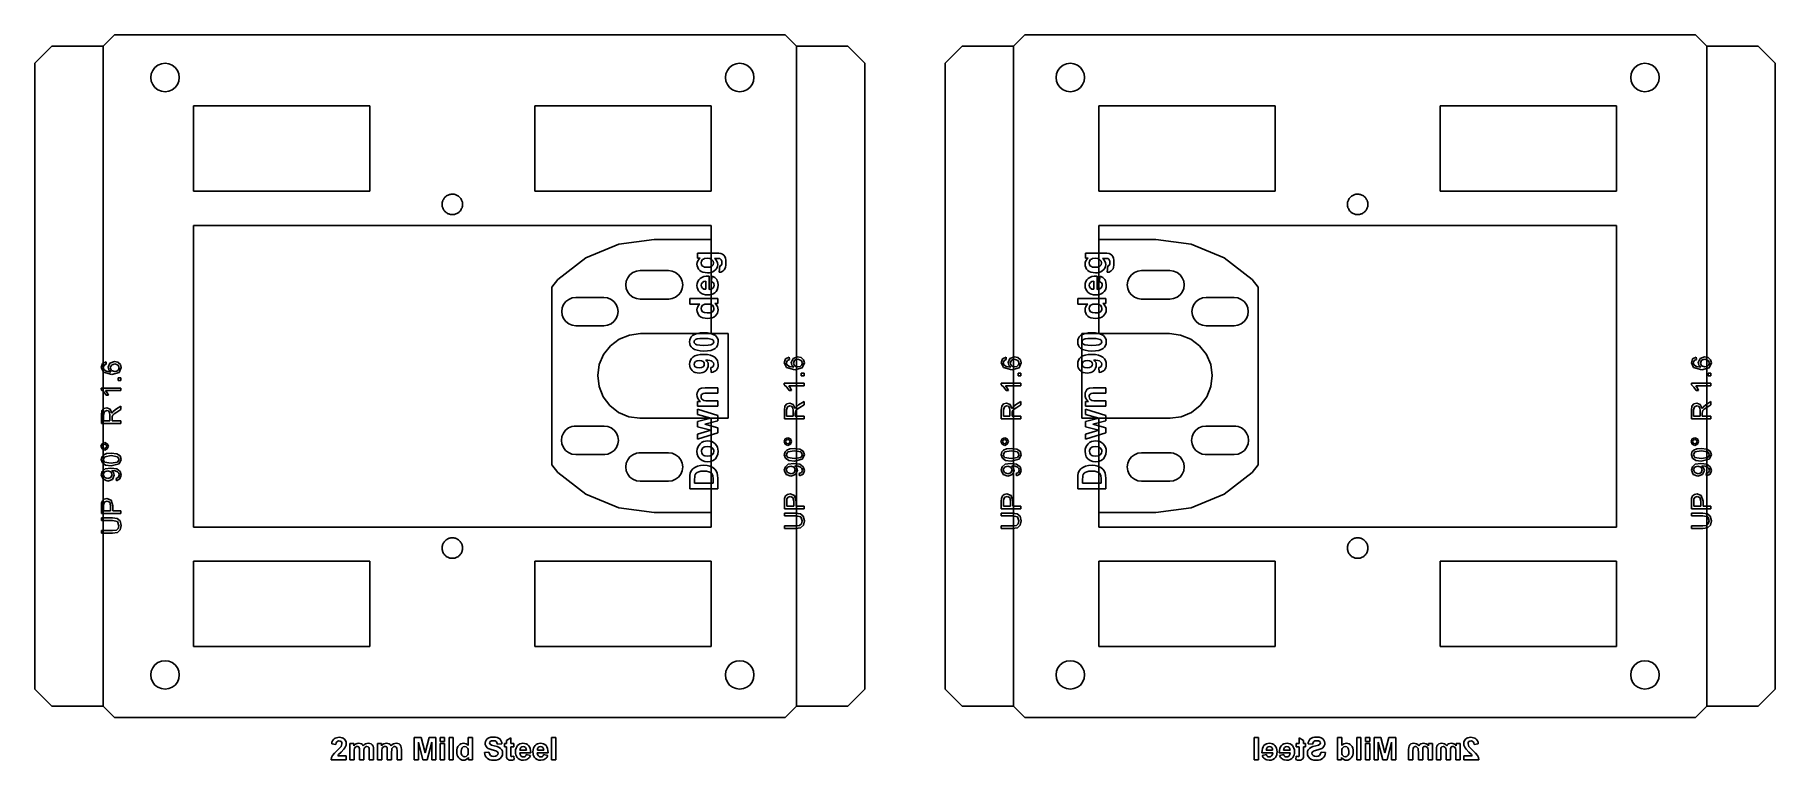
# Model space of a CAD drawing. Header units: metres. Extents: x 144 to 450, y -7 to 120.
import ezdxf

# ---------------------------------------------------------------- set-up
doc = ezdxf.new("R2010")
doc.units = ezdxf.units.M

msp = doc.modelspace()

# ---------------------------------------------------------------- linework, layer by layer
at = {"layer": '2mm Mild Steel'}
for p, q in [((196.45, -4.53, 0.02), (196.5, -4.24, 0.02)), ((197.2, -4.6, 0.02), (196.45, -4.53, 0.02)), ((196.5, -4.24, 0.02), (196.58, -3.99, 0.02)), ((196.58, -3.99, 0.02), (196.71, -3.79, 0.02)), ((196.71, -3.79, 0.02), (196.87, -3.63, 0.02)), ((196.87, -3.63, 0.02), (197.06, -3.52, 0.02)), ((196.93, -6.15, 0.02), (197.46, -5.62, 0.02)), ((197.06, -3.52, 0.02), (197.27, -3.43, 0.02)), ((197.25, -4.32, 0.02), (197.2, -4.6, 0.02)), ((197.36, -4.13, 0.02), (197.25, -4.32, 0.02)), ((197.27, -3.43, 0.02), (197.5, -3.38, 0.02)), ((197.52, -4.02, 0.02), (197.36, -4.13, 0.02)), ((197.46, -5.62, 0.02), (197.87, -5.22, 0.02)), ((197.5, -3.38, 0.02), (197.75, -3.36, 0.02)), ((197.73, -3.99, 0.02), (197.52, -4.02, 0.02)), ((198.11, -5.97, 0.02), (197.66, -6.4, 0.02)), ((197.95, -4.02, 0.02), (197.73, -3.99, 0.02)), ((197.75, -3.36, 0.02), (198.03, -3.38, 0.02)), ((197.87, -5.22, 0.02), (198.09, -4.97, 0.02)), ((198.11, -4.12, 0.02), (197.95, -4.02, 0.02)), ((198.03, -3.38, 0.02), (198.27, -3.44, 0.02)), ((198.09, -4.97, 0.02), (198.2, -4.74, 0.02)), ((198.21, -4.29, 0.02), (198.11, -4.12, 0.02)), ((198.6, -5.47, 0.02), (198.11, -5.97, 0.02)), ((198.2, -4.74, 0.02), (198.24, -4.51, 0.02)), ((198.24, -4.51, 0.02), (198.21, -4.29, 0.02)), ((198.27, -3.44, 0.02), (198.49, -3.54, 0.02)), ((198.49, -3.54, 0.02), (198.67, -3.68, 0.02)), ((198.78, -5.21, 0.02), (198.6, -5.47, 0.02)), ((198.67, -3.68, 0.02), (198.81, -3.84, 0.02)), ((198.9, -4.96, 0.02), (198.78, -5.21, 0.02)), ((198.81, -3.84, 0.02), (198.92, -4.03, 0.02)), ((198.98, -4.72, 0.02), (198.9, -4.96, 0.02)), ((198.92, -4.03, 0.02), (198.98, -4.23, 0.02)), ((198.98, -4.23, 0.02), (199, -4.46, 0.02)), ((199, -4.46, 0.02), (198.98, -4.72, 0.02)), ((199.61, -4.46, 0.02), (200.31, -4.46, 0.02)), ((199.61, -7.31, 0.02), (199.61, -4.46, 0.02)), ((200.31, -4.46, 0.02), (200.31, -4.85, 0.02)), ((200.31, -4.85, 0.02), (200.5, -4.65, 0.02)), ((200.38, -5.58, 0.02), (200.37, -5.93, 0.02)), ((200.37, -5.93, 0.02), (200.37, -7.31, 0.02)), ((200.43, -5.34, 0.02), (200.38, -5.58, 0.02)), ((200.51, -5.18, 0.02), (200.43, -5.34, 0.02)), ((200.5, -4.65, 0.02), (200.72, -4.51, 0.02)), ((200.63, -5.07, 0.02), (200.51, -5.18, 0.02)), ((200.78, -5, 0.02), (200.63, -5.07, 0.02)), ((200.72, -4.51, 0.02), (200.95, -4.43, 0.02)), ((200.94, -4.98, 0.02), (200.78, -5, 0.02)), ((201.07, -4.99, 0.02), (200.94, -4.98, 0.02)), ((200.95, -4.43, 0.02), (201.2, -4.4, 0.02)), ((201.17, -5.03, 0.02), (201.07, -4.99, 0.02)), ((201.25, -5.11, 0.02), (201.17, -5.03, 0.02)), ((201.2, -4.4, 0.02), (201.45, -4.43, 0.02)), ((201.3, -5.21, 0.02), (201.25, -5.11, 0.02)), ((201.33, -5.41, 0.02), (201.3, -5.21, 0.02)), ((201.34, -5.75, 0.02), (201.33, -5.41, 0.02)), ((201.34, -7.31, 0.02), (201.34, -5.75, 0.02)), ((201.45, -4.43, 0.02), (201.67, -4.51, 0.02)), ((201.67, -4.51, 0.02), (201.86, -4.65, 0.02)), ((201.86, -4.65, 0.02), (202, -4.85, 0.02)), ((202, -4.85, 0.02), (202.2, -4.65, 0.02)), ((202.11, -5.6, 0.02), (202.09, -5.94, 0.02)), ((202.09, -5.94, 0.02), (202.09, -7.31, 0.02)), ((202.15, -5.35, 0.02), (202.11, -5.6, 0.02)), ((202.23, -5.19, 0.02), (202.15, -5.35, 0.02)), ((202.2, -4.65, 0.02), (202.41, -4.51, 0.02)), ((202.35, -5.07, 0.02), (202.23, -5.19, 0.02)), ((202.5, -5, 0.02), (202.35, -5.07, 0.02)), ((202.41, -4.51, 0.02), (202.63, -4.43, 0.02)), ((202.65, -4.98, 0.02), (202.5, -5, 0.02)), ((202.63, -4.43, 0.02), (202.87, -4.4, 0.02)), ((202.84, -5.02, 0.02), (202.65, -4.98, 0.02)), ((202.97, -5.14, 0.02), (202.84, -5.02, 0.02)), ((202.87, -4.4, 0.02), (203.16, -4.43, 0.02)), ((203.03, -5.33, 0.02), (202.97, -5.14, 0.02)), ((203.05, -5.68, 0.02), (203.03, -5.33, 0.02)), ((203.05, -7.31, 0.02), (203.05, -5.68, 0.02)), ((203.16, -4.43, 0.02), (203.4, -4.53, 0.02)), ((203.4, -4.53, 0.02), (203.59, -4.68, 0.02)), ((203.59, -4.68, 0.02), (203.73, -4.9, 0.02)), ((203.73, -4.9, 0.02), (203.79, -5.14, 0.02)), ((203.79, -5.14, 0.02), (203.8, -5.49, 0.02)), ((203.8, -5.49, 0.02), (203.8, -7.31, 0.02)), ((204.5, -4.46, 0.02), (205.19, -4.46, 0.02)), ((204.5, -7.31, 0.02), (204.5, -4.46, 0.02)), ((205.19, -4.46, 0.02), (205.19, -4.85, 0.02)), ((205.19, -4.85, 0.02), (205.39, -4.65, 0.02)), ((205.27, -5.58, 0.02), (205.25, -5.93, 0.02)), ((205.25, -5.93, 0.02), (205.25, -7.31, 0.02)), ((205.31, -5.34, 0.02), (205.27, -5.58, 0.02)), ((205.39, -5.18, 0.02), (205.31, -5.34, 0.02)), ((205.39, -4.65, 0.02), (205.6, -4.51, 0.02)), ((205.51, -5.07, 0.02), (205.39, -5.18, 0.02)), ((205.66, -5, 0.02), (205.51, -5.07, 0.02)), ((205.6, -4.51, 0.02), (205.83, -4.43, 0.02)), ((205.83, -4.98, 0.02), (205.66, -5, 0.02)), ((205.83, -4.43, 0.02), (206.08, -4.4, 0.02)), ((205.96, -4.99, 0.02), (205.83, -4.98, 0.02)), ((206.06, -5.03, 0.02), (205.96, -4.99, 0.02)), ((206.13, -5.11, 0.02), (206.06, -5.03, 0.02)), ((206.08, -4.4, 0.02), (206.34, -4.43, 0.02)), ((206.18, -5.21, 0.02), (206.13, -5.11, 0.02)), ((206.21, -5.41, 0.02), (206.18, -5.21, 0.02)), ((206.22, -5.75, 0.02), (206.21, -5.41, 0.02)), ((206.22, -7.31, 0.02), (206.22, -5.75, 0.02)), ((206.34, -4.43, 0.02), (206.56, -4.51, 0.02)), ((206.56, -4.51, 0.02), (206.74, -4.65, 0.02)), ((206.74, -4.65, 0.02), (206.89, -4.85, 0.02)), ((206.89, -4.85, 0.02), (207.08, -4.65, 0.02)), ((206.99, -5.6, 0.02), (206.98, -5.94, 0.02)), ((206.98, -5.94, 0.02), (206.98, -7.31, 0.02)), ((207.04, -5.35, 0.02), (206.99, -5.6, 0.02)), ((207.12, -5.19, 0.02), (207.04, -5.35, 0.02)), ((207.08, -4.65, 0.02), (207.29, -4.51, 0.02)), ((207.24, -5.07, 0.02), (207.12, -5.19, 0.02)), ((207.38, -5, 0.02), (207.24, -5.07, 0.02)), ((207.29, -4.51, 0.02), (207.52, -4.43, 0.02)), ((207.54, -4.98, 0.02), (207.38, -5, 0.02)), ((207.52, -4.43, 0.02), (207.76, -4.4, 0.02)), ((207.73, -5.02, 0.02), (207.54, -4.98, 0.02)), ((207.86, -5.14, 0.02), (207.73, -5.02, 0.02)), ((207.76, -4.4, 0.02), (208.05, -4.43, 0.02)), ((207.92, -5.33, 0.02), (207.86, -5.14, 0.02)), ((207.94, -5.68, 0.02), (207.92, -5.33, 0.02)), ((207.94, -7.31, 0.02), (207.94, -5.68, 0.02)), ((208.05, -4.43, 0.02), (208.29, -4.53, 0.02)), ((208.29, -4.53, 0.02), (208.48, -4.68, 0.02)), ((208.48, -4.68, 0.02), (208.61, -4.9, 0.02)), ((208.61, -4.9, 0.02), (208.67, -5.14, 0.02)), ((208.67, -5.14, 0.02), (208.69, -5.49, 0.02)), ((208.69, -5.49, 0.02), (208.69, -7.31, 0.02)), ((210.96, -7.31, 0.02), (210.96, -3.38, 0.02)), ((210.96, -3.38, 0.02), (212.15, -3.38, 0.02)), ((212.48, -7.31, 0.02), (211.7, -4.22, 0.02)), ((211.7, -4.22, 0.02), (211.7, -7.31, 0.02)), ((212.15, -3.38, 0.02), (212.86, -6.06, 0.02)), ((212.86, -6.06, 0.02), (213.57, -3.38, 0.02)), ((214.02, -4.22, 0.02), (213.24, -7.31, 0.02)), ((213.57, -3.38, 0.02), (214.76, -3.38, 0.02)), ((214.02, -7.31, 0.02), (214.02, -4.22, 0.02)), ((214.76, -3.38, 0.02), (214.76, -7.31, 0.02)), ((215.54, -4.08, 0.02), (215.54, -3.38, 0.02)), ((215.54, -3.38, 0.02), (216.3, -3.38, 0.02)), ((216.3, -4.08, 0.02), (215.54, -4.08, 0.02)), ((215.54, -7.31, 0.02), (215.54, -4.46, 0.02)), ((215.54, -4.46, 0.02), (216.3, -4.46, 0.02)), ((216.3, -3.38, 0.02), (216.3, -4.08, 0.02)), ((216.3, -4.46, 0.02), (216.3, -7.31, 0.02)), ((217.07, -7.31, 0.02), (217.07, -3.38, 0.02)), ((217.07, -3.38, 0.02), (217.82, -3.38, 0.02)), ((217.82, -3.38, 0.02), (217.82, -7.31, 0.02)), ((218.43, -5.88, 0.02), (218.45, -5.54, 0.02)), ((218.45, -6.21, 0.02), (218.43, -5.88, 0.02)), ((218.45, -5.54, 0.02), (218.51, -5.24, 0.02)), ((218.51, -5.24, 0.02), (218.62, -4.99, 0.02)), ((218.62, -4.99, 0.02), (218.77, -4.78, 0.02)), ((218.77, -4.78, 0.02), (218.95, -4.61, 0.02)), ((218.95, -4.61, 0.02), (219.15, -4.49, 0.02)), ((219.15, -4.49, 0.02), (219.38, -4.42, 0.02)), ((219.24, -5.45, 0.02), (219.2, -5.83, 0.02)), ((219.2, -5.83, 0.02), (219.23, -6.22, 0.02)), ((219.3, -5.31, 0.02), (219.24, -5.45, 0.02)), ((219.38, -5.19, 0.02), (219.3, -5.31, 0.02)), ((219.38, -4.42, 0.02), (219.63, -4.4, 0.02)), ((219.58, -5.03, 0.02), (219.38, -5.19, 0.02)), ((219.83, -4.98, 0.02), (219.58, -5.03, 0.02)), ((219.63, -4.4, 0.02), (219.86, -4.42, 0.02)), ((220.08, -5.03, 0.02), (219.83, -4.98, 0.02)), ((219.86, -4.42, 0.02), (220.08, -4.5, 0.02)), ((220.08, -4.5, 0.02), (220.27, -4.62, 0.02)), ((220.28, -5.19, 0.02), (220.08, -5.03, 0.02)), ((220.27, -4.62, 0.02), (220.46, -4.8, 0.02)), ((220.36, -5.32, 0.02), (220.28, -5.19, 0.02)), ((220.42, -5.48, 0.02), (220.36, -5.32, 0.02)), ((220.41, -6.28, 0.02), (220.46, -5.9, 0.02)), ((220.46, -5.9, 0.02), (220.42, -5.48, 0.02)), ((220.46, -4.8, 0.02), (220.46, -3.38, 0.02)), ((220.46, -3.38, 0.02), (221.21, -3.38, 0.02)), ((221.21, -3.38, 0.02), (221.21, -7.31, 0.02)), ((223.28, -6.03, 0.02), (224.06, -5.96, 0.02)), ((223.34, -6.34, 0.02), (223.28, -6.03, 0.02)), ((223.43, -4.41, 0.02), (223.47, -4.12, 0.02)), ((223.45, -4.63, 0.02), (223.43, -4.41, 0.02)), ((223.52, -4.84, 0.02), (223.45, -4.63, 0.02)), ((223.47, -4.12, 0.02), (223.6, -3.85, 0.02)), ((223.63, -5.03, 0.02), (223.52, -4.84, 0.02)), ((223.6, -3.85, 0.02), (223.8, -3.62, 0.02)), ((223.79, -5.2, 0.02), (223.63, -5.03, 0.02)), ((223.94, -5.31, 0.02), (223.79, -5.2, 0.02)), ((223.8, -3.62, 0.02), (224.09, -3.45, 0.02)), ((224.14, -5.41, 0.02), (223.94, -5.31, 0.02)), ((224.06, -5.96, 0.02), (224.16, -6.29, 0.02)), ((224.09, -3.45, 0.02), (224.44, -3.35, 0.02)), ((224.68, -5.59, 0.02), (224.14, -5.41, 0.02)), ((224.22, -4.22, 0.02), (224.19, -4.36, 0.02)), ((224.19, -4.36, 0.02), (224.22, -4.48, 0.02)), ((224.31, -4.11, 0.02), (224.22, -4.22, 0.02)), ((224.22, -4.48, 0.02), (224.3, -4.59, 0.02)), ((224.3, -4.59, 0.02), (224.56, -4.72, 0.02)), ((224.55, -4, 0.02), (224.31, -4.11, 0.02)), ((224.44, -3.35, 0.02), (224.86, -3.31, 0.02)), ((224.85, -3.97, 0.02), (224.55, -4, 0.02)), ((224.56, -4.72, 0.02), (225.03, -4.86, 0.02)), ((225.32, -5.76, 0.02), (224.68, -5.59, 0.02)), ((225.15, -4, 0.02), (224.85, -3.97, 0.02)), ((224.86, -3.31, 0.02), (225.21, -3.33, 0.02)), ((225.03, -4.86, 0.02), (225.54, -5, 0.02)), ((225.36, -4.1, 0.02), (225.15, -4, 0.02)), ((225.21, -3.33, 0.02), (225.51, -3.39, 0.02)), ((225.49, -5.84, 0.02), (225.32, -5.76, 0.02)), ((225.5, -4.28, 0.02), (225.36, -4.1, 0.02)), ((225.61, -5.93, 0.02), (225.49, -5.84, 0.02)), ((225.58, -4.54, 0.02), (225.5, -4.28, 0.02)), ((225.51, -3.39, 0.02), (225.77, -3.49, 0.02)), ((225.54, -5, 0.02), (225.89, -5.14, 0.02)), ((226.37, -4.5, 0.02), (225.58, -4.54, 0.02)), ((225.67, -6.04, 0.02), (225.61, -5.93, 0.02)), ((225.69, -6.17, 0.02), (225.67, -6.04, 0.02)), ((225.77, -3.49, 0.02), (225.98, -3.64, 0.02)), ((225.89, -5.14, 0.02), (226.14, -5.31, 0.02)), ((225.98, -3.64, 0.02), (226.14, -3.81, 0.02)), ((226.14, -3.81, 0.02), (226.26, -4.02, 0.02)), ((226.14, -5.31, 0.02), (226.33, -5.54, 0.02)), ((226.26, -4.02, 0.02), (226.34, -4.25, 0.02)), ((226.33, -5.54, 0.02), (226.44, -5.82, 0.02)), ((226.34, -4.25, 0.02), (226.37, -4.5, 0.02)), ((226.44, -5.82, 0.02), (226.48, -6.17, 0.02)), ((226.83, -5.06, 0.02), (226.83, -4.46, 0.02)), ((226.83, -4.46, 0.02), (227.18, -4.46, 0.02)), ((227.18, -5.06, 0.02), (226.83, -5.06, 0.02)), ((227.18, -3.9, 0.02), (227.94, -3.46, 0.02)), ((227.18, -4.46, 0.02), (227.18, -3.9, 0.02)), ((227.18, -6.31, 0.02), (227.18, -5.06, 0.02)), ((227.94, -3.46, 0.02), (227.94, -4.46, 0.02)), ((227.94, -4.46, 0.02), (228.45, -4.46, 0.02)), ((228.45, -5.06, 0.02), (227.94, -5.06, 0.02)), ((227.94, -5.06, 0.02), (227.94, -6.21, 0.02)), ((228.45, -4.46, 0.02), (228.45, -5.06, 0.02)), ((228.75, -5.91, 0.02), (228.78, -5.57, 0.02)), ((228.77, -6.19, 0.02), (228.75, -5.91, 0.02)), ((228.78, -5.57, 0.02), (228.85, -5.28, 0.02)), ((228.85, -5.28, 0.02), (228.96, -5.02, 0.02)), ((228.96, -5.02, 0.02), (229.12, -4.8, 0.02)), ((229.12, -4.8, 0.02), (229.32, -4.62, 0.02)), ((229.32, -4.62, 0.02), (229.54, -4.5, 0.02)), ((231.42, -6.1, 0.02), (229.53, -6.1, 0.02)), ((229.53, -6.1, 0.02), (229.58, -6.4, 0.02)), ((229.54, -4.5, 0.02), (229.79, -4.42, 0.02)), ((229.58, -5.37, 0.02), (229.54, -5.64, 0.02)), ((229.54, -5.64, 0.02), (230.67, -5.64, 0.02)), ((229.7, -5.15, 0.02), (229.58, -5.37, 0.02)), ((229.88, -5.02, 0.02), (229.7, -5.15, 0.02)), ((229.79, -4.42, 0.02), (230.06, -4.4, 0.02)), ((230.11, -4.98, 0.02), (229.88, -5.02, 0.02)), ((230.06, -4.4, 0.02), (230.36, -4.42, 0.02)), ((230.32, -5.02, 0.02), (230.11, -4.98, 0.02)), ((230.5, -5.15, 0.02), (230.32, -5.02, 0.02)), ((230.36, -4.42, 0.02), (230.63, -4.5, 0.02)), ((230.62, -5.36, 0.02), (230.5, -5.15, 0.02)), ((230.67, -5.64, 0.02), (230.62, -5.36, 0.02)), ((230.63, -4.5, 0.02), (230.86, -4.63, 0.02)), ((230.86, -4.63, 0.02), (231.06, -4.82, 0.02)), ((231.06, -4.82, 0.02), (231.22, -5.06, 0.02)), ((231.22, -5.06, 0.02), (231.34, -5.35, 0.02)), ((231.34, -5.35, 0.02), (231.4, -5.7, 0.02)), ((231.4, -5.7, 0.02), (231.42, -6.1, 0.02)), ((231.81, -5.91, 0.02), (231.83, -5.57, 0.02)), ((231.83, -6.19, 0.02), (231.81, -5.91, 0.02)), ((231.83, -5.57, 0.02), (231.9, -5.28, 0.02)), ((231.9, -5.28, 0.02), (232.02, -5.02, 0.02)), ((232.02, -5.02, 0.02), (232.18, -4.8, 0.02)), ((232.18, -4.8, 0.02), (232.38, -4.62, 0.02)), ((232.38, -4.62, 0.02), (232.6, -4.5, 0.02)), ((234.47, -6.1, 0.02), (232.58, -6.1, 0.02)), ((232.58, -6.1, 0.02), (232.63, -6.4, 0.02)), ((232.6, -4.5, 0.02), (232.85, -4.42, 0.02)), ((232.63, -5.37, 0.02), (232.6, -5.64, 0.02)), ((232.6, -5.64, 0.02), (233.72, -5.64, 0.02)), ((232.75, -5.15, 0.02), (232.63, -5.37, 0.02)), ((232.94, -5.02, 0.02), (232.75, -5.15, 0.02)), ((232.85, -4.42, 0.02), (233.12, -4.4, 0.02)), ((233.16, -4.98, 0.02), (232.94, -5.02, 0.02)), ((233.12, -4.4, 0.02), (233.42, -4.42, 0.02)), ((233.38, -5.02, 0.02), (233.16, -4.98, 0.02)), ((233.55, -5.15, 0.02), (233.38, -5.02, 0.02)), ((233.42, -4.42, 0.02), (233.69, -4.5, 0.02)), ((233.68, -5.36, 0.02), (233.55, -5.15, 0.02)), ((233.72, -5.64, 0.02), (233.68, -5.36, 0.02)), ((233.69, -4.5, 0.02), (233.92, -4.63, 0.02)), ((233.92, -4.63, 0.02), (234.12, -4.82, 0.02)), ((234.12, -4.82, 0.02), (234.28, -5.06, 0.02)), ((234.28, -5.06, 0.02), (234.39, -5.35, 0.02)), ((234.39, -5.35, 0.02), (234.46, -5.7, 0.02)), ((234.46, -5.7, 0.02), (234.47, -6.1, 0.02)), ((235.09, -7.31, 0.02), (235.09, -3.38, 0.02)), ((235.09, -3.38, 0.02), (235.84, -3.38, 0.02)), ((235.84, -3.38, 0.02), (235.84, -7.31, 0.02)), ((359.33, -3.38, 0.02), (358.58, -3.38, 0.02)), ((358.58, -3.38, 0.02), (358.58, -7.31, 0.02)), ((359.33, -7.31, 0.02), (359.33, -3.38, 0.02)), ((359.96, -5.7, 0.02), (359.95, -6.1, 0.02)), ((359.95, -6.1, 0.02), (361.84, -6.1, 0.02)), ((360.03, -5.35, 0.02), (359.96, -5.7, 0.02)), ((360.14, -5.06, 0.02), (360.03, -5.35, 0.02)), ((360.3, -4.82, 0.02), (360.14, -5.06, 0.02)), ((360.5, -4.63, 0.02), (360.3, -4.82, 0.02)), ((360.73, -4.5, 0.02), (360.5, -4.63, 0.02)), ((360.7, -5.64, 0.02), (360.74, -5.36, 0.02)), ((361.82, -5.64, 0.02), (360.7, -5.64, 0.02)), ((361, -4.42, 0.02), (360.73, -4.5, 0.02)), ((360.74, -5.36, 0.02), (360.87, -5.15, 0.02)), ((360.87, -5.15, 0.02), (361.04, -5.02, 0.02)), ((361.3, -4.4, 0.02), (361, -4.42, 0.02)), ((361.04, -5.02, 0.02), (361.26, -4.98, 0.02)), ((361.26, -4.98, 0.02), (361.48, -5.02, 0.02)), ((361.57, -4.42, 0.02), (361.3, -4.4, 0.02)), ((361.48, -5.02, 0.02), (361.67, -5.15, 0.02)), ((361.82, -4.5, 0.02), (361.57, -4.42, 0.02)), ((361.67, -5.15, 0.02), (361.79, -5.37, 0.02)), ((361.79, -5.37, 0.02), (361.82, -5.64, 0.02)), ((361.84, -6.1, 0.02), (361.79, -6.4, 0.02)), ((362.04, -4.62, 0.02), (361.82, -4.5, 0.02)), ((362.24, -4.8, 0.02), (362.04, -4.62, 0.02)), ((362.4, -5.02, 0.02), (362.24, -4.8, 0.02)), ((362.52, -5.28, 0.02), (362.4, -5.02, 0.02)), ((362.59, -5.57, 0.02), (362.52, -5.28, 0.02)), ((362.61, -5.91, 0.02), (362.59, -5.57, 0.02)), ((362.59, -6.19, 0.02), (362.61, -5.91, 0.02)), ((363.02, -5.7, 0.02), (363, -6.1, 0.02)), ((363, -6.1, 0.02), (364.89, -6.1, 0.02)), ((363.08, -5.35, 0.02), (363.02, -5.7, 0.02)), ((363.2, -5.06, 0.02), (363.08, -5.35, 0.02)), ((363.36, -4.82, 0.02), (363.2, -5.06, 0.02)), ((363.56, -4.63, 0.02), (363.36, -4.82, 0.02)), ((363.79, -4.5, 0.02), (363.56, -4.63, 0.02)), ((363.75, -5.64, 0.02), (363.8, -5.36, 0.02)), ((364.88, -5.64, 0.02), (363.75, -5.64, 0.02)), ((364.06, -4.42, 0.02), (363.79, -4.5, 0.02)), ((363.8, -5.36, 0.02), (363.92, -5.15, 0.02)), ((363.92, -5.15, 0.02), (364.1, -5.02, 0.02)), ((364.36, -4.4, 0.02), (364.06, -4.42, 0.02)), ((364.1, -5.02, 0.02), (364.31, -4.98, 0.02)), ((364.31, -4.98, 0.02), (364.54, -5.02, 0.02)), ((364.63, -4.42, 0.02), (364.36, -4.4, 0.02)), ((364.54, -5.02, 0.02), (364.72, -5.15, 0.02)), ((364.88, -4.5, 0.02), (364.63, -4.42, 0.02)), ((364.72, -5.15, 0.02), (364.84, -5.37, 0.02)), ((364.84, -5.37, 0.02), (364.88, -5.64, 0.02)), ((364.89, -6.1, 0.02), (364.84, -6.4, 0.02)), ((365.1, -4.62, 0.02), (364.88, -4.5, 0.02)), ((365.3, -4.8, 0.02), (365.1, -4.62, 0.02)), ((365.46, -5.02, 0.02), (365.3, -4.8, 0.02)), ((365.57, -5.28, 0.02), (365.46, -5.02, 0.02)), ((365.64, -5.57, 0.02), (365.57, -5.28, 0.02)), ((365.67, -5.91, 0.02), (365.64, -5.57, 0.02)), ((365.65, -6.19, 0.02), (365.67, -5.91, 0.02)), ((365.97, -4.46, 0.02), (365.97, -5.06, 0.02)), ((366.48, -4.46, 0.02), (365.97, -4.46, 0.02)), ((365.97, -5.06, 0.02), (366.48, -5.06, 0.02)), ((367.24, -3.9, 0.02), (366.48, -3.46, 0.02)), ((366.48, -3.46, 0.02), (366.48, -4.46, 0.02)), ((366.48, -5.06, 0.02), (366.48, -6.21, 0.02)), ((367.24, -4.46, 0.02), (367.24, -3.9, 0.02)), ((367.59, -4.46, 0.02), (367.24, -4.46, 0.02)), ((367.24, -6.31, 0.02), (367.24, -5.06, 0.02)), ((367.24, -5.06, 0.02), (367.59, -5.06, 0.02)), ((367.59, -5.06, 0.02), (367.59, -4.46, 0.02)), ((367.98, -5.82, 0.02), (367.94, -6.17, 0.02)), ((368.09, -5.54, 0.02), (367.98, -5.82, 0.02)), ((368.08, -4.25, 0.02), (368.05, -4.5, 0.02)), ((368.05, -4.5, 0.02), (368.84, -4.54, 0.02)), ((368.16, -4.02, 0.02), (368.08, -4.25, 0.02)), ((368.28, -5.31, 0.02), (368.09, -5.54, 0.02)), ((368.28, -3.81, 0.02), (368.16, -4.02, 0.02)), ((368.44, -3.64, 0.02), (368.28, -3.81, 0.02)), ((368.53, -5.14, 0.02), (368.28, -5.31, 0.02)), ((368.65, -3.49, 0.02), (368.44, -3.64, 0.02)), ((368.88, -5, 0.02), (368.53, -5.14, 0.02)), ((368.91, -3.39, 0.02), (368.65, -3.49, 0.02)), ((368.73, -6.17, 0.02), (368.75, -6.04, 0.02)), ((368.75, -6.04, 0.02), (368.81, -5.93, 0.02)), ((368.81, -5.93, 0.02), (368.93, -5.84, 0.02)), ((368.84, -4.54, 0.02), (368.92, -4.28, 0.02)), ((369.39, -4.86, 0.02), (368.88, -5, 0.02)), ((369.21, -3.33, 0.02), (368.91, -3.39, 0.02)), ((368.92, -4.28, 0.02), (369.06, -4.1, 0.02)), ((368.93, -5.84, 0.02), (369.1, -5.76, 0.02)), ((369.06, -4.1, 0.02), (369.27, -4, 0.02)), ((369.1, -5.76, 0.02), (369.74, -5.59, 0.02)), ((369.56, -3.31, 0.02), (369.21, -3.33, 0.02)), ((369.27, -4, 0.02), (369.57, -3.97, 0.02)), ((369.86, -4.72, 0.02), (369.39, -4.86, 0.02)), ((369.98, -3.35, 0.02), (369.56, -3.31, 0.02)), ((369.57, -3.97, 0.02), (369.87, -4, 0.02)), ((369.74, -5.59, 0.02), (370.28, -5.41, 0.02)), ((370.12, -4.59, 0.02), (369.86, -4.72, 0.02)), ((369.87, -4, 0.02), (370.11, -4.11, 0.02)), ((370.33, -3.45, 0.02), (369.98, -3.35, 0.02)), ((370.11, -4.11, 0.02), (370.2, -4.22, 0.02)), ((370.2, -4.48, 0.02), (370.12, -4.59, 0.02)), ((370.2, -4.22, 0.02), (370.23, -4.36, 0.02)), ((370.23, -4.36, 0.02), (370.2, -4.48, 0.02)), ((370.36, -5.96, 0.02), (370.26, -6.29, 0.02)), ((370.28, -5.41, 0.02), (370.48, -5.31, 0.02)), ((370.62, -3.62, 0.02), (370.33, -3.45, 0.02)), ((371.14, -6.03, 0.02), (370.36, -5.96, 0.02)), ((370.48, -5.31, 0.02), (370.63, -5.2, 0.02)), ((370.82, -3.85, 0.02), (370.62, -3.62, 0.02)), ((370.63, -5.2, 0.02), (370.79, -5.03, 0.02)), ((370.79, -5.03, 0.02), (370.9, -4.84, 0.02)), ((370.95, -4.12, 0.02), (370.82, -3.85, 0.02)), ((370.9, -4.84, 0.02), (370.97, -4.63, 0.02)), ((370.99, -4.41, 0.02), (370.95, -4.12, 0.02)), ((370.97, -4.63, 0.02), (370.99, -4.41, 0.02)), ((371.08, -6.34, 0.02), (371.14, -6.03, 0.02)), ((373.96, -3.38, 0.02), (373.21, -3.38, 0.02)), ((373.21, -3.38, 0.02), (373.21, -7.31, 0.02)), ((373.96, -4.8, 0.02), (373.96, -3.38, 0.02)), ((374.15, -4.62, 0.02), (373.96, -4.8, 0.02)), ((373.96, -5.9, 0.02), (374, -5.48, 0.02)), ((374.01, -6.28, 0.02), (373.96, -5.9, 0.02)), ((374, -5.48, 0.02), (374.06, -5.32, 0.02)), ((374.06, -5.32, 0.02), (374.14, -5.19, 0.02)), ((374.14, -5.19, 0.02), (374.34, -5.03, 0.02)), ((374.34, -4.5, 0.02), (374.15, -4.62, 0.02)), ((374.56, -4.42, 0.02), (374.34, -4.5, 0.02)), ((374.34, -5.03, 0.02), (374.59, -4.98, 0.02)), ((374.79, -4.4, 0.02), (374.56, -4.42, 0.02)), ((374.59, -4.98, 0.02), (374.84, -5.03, 0.02)), ((375.04, -4.42, 0.02), (374.79, -4.4, 0.02)), ((374.84, -5.03, 0.02), (375.04, -5.19, 0.02)), ((375.27, -4.49, 0.02), (375.04, -4.42, 0.02)), ((375.04, -5.19, 0.02), (375.12, -5.31, 0.02)), ((375.12, -5.31, 0.02), (375.18, -5.45, 0.02)), ((375.18, -5.45, 0.02), (375.22, -5.83, 0.02)), ((375.22, -5.83, 0.02), (375.19, -6.22, 0.02)), ((375.47, -4.61, 0.02), (375.27, -4.49, 0.02)), ((375.65, -4.78, 0.02), (375.47, -4.61, 0.02)), ((375.8, -4.99, 0.02), (375.65, -4.78, 0.02)), ((375.91, -5.24, 0.02), (375.8, -4.99, 0.02)), ((375.97, -5.54, 0.02), (375.91, -5.24, 0.02)), ((375.99, -5.88, 0.02), (375.97, -5.54, 0.02)), ((375.97, -6.21, 0.02), (375.99, -5.88, 0.02)), ((377.35, -3.38, 0.02), (376.6, -3.38, 0.02)), ((376.6, -3.38, 0.02), (376.6, -7.31, 0.02)), ((377.35, -7.31, 0.02), (377.35, -3.38, 0.02)), ((378.88, -3.38, 0.02), (378.12, -3.38, 0.02)), ((378.12, -3.38, 0.02), (378.12, -4.08, 0.02)), ((378.12, -4.08, 0.02), (378.88, -4.08, 0.02)), ((378.88, -4.46, 0.02), (378.12, -4.46, 0.02)), ((378.12, -4.46, 0.02), (378.12, -7.31, 0.02)), ((378.88, -4.08, 0.02), (378.88, -3.38, 0.02)), ((378.88, -7.31, 0.02), (378.88, -4.46, 0.02)), ((380.85, -3.38, 0.02), (379.66, -3.38, 0.02)), ((379.66, -3.38, 0.02), (379.66, -7.31, 0.02)), ((380.4, -7.31, 0.02), (380.4, -4.22, 0.02)), ((380.4, -4.22, 0.02), (381.18, -7.31, 0.02)), ((381.56, -6.06, 0.02), (380.85, -3.38, 0.02)), ((382.27, -3.38, 0.02), (381.56, -6.06, 0.02)), ((381.94, -7.31, 0.02), (382.72, -4.22, 0.02)), ((383.46, -3.38, 0.02), (382.27, -3.38, 0.02)), ((382.72, -4.22, 0.02), (382.72, -7.31, 0.02)), ((383.46, -7.31, 0.02), (383.46, -3.38, 0.02)), ((385.75, -5.14, 0.02), (385.73, -5.49, 0.02)), ((385.73, -5.49, 0.02), (385.73, -7.31, 0.02)), ((385.81, -4.9, 0.02), (385.75, -5.14, 0.02)), ((385.94, -4.68, 0.02), (385.81, -4.9, 0.02)), ((386.13, -4.53, 0.02), (385.94, -4.68, 0.02)), ((386.37, -4.43, 0.02), (386.13, -4.53, 0.02)), ((386.66, -4.4, 0.02), (386.37, -4.43, 0.02)), ((386.48, -5.68, 0.02), (386.5, -5.33, 0.02)), ((386.48, -7.31, 0.02), (386.48, -5.68, 0.02)), ((386.5, -5.33, 0.02), (386.56, -5.14, 0.02)), ((386.56, -5.14, 0.02), (386.69, -5.02, 0.02)), ((386.9, -4.43, 0.02), (386.66, -4.4, 0.02)), ((386.69, -5.02, 0.02), (386.88, -4.98, 0.02)), ((386.88, -4.98, 0.02), (387.04, -5, 0.02)), ((387.13, -4.51, 0.02), (386.9, -4.43, 0.02)), ((387.04, -5, 0.02), (387.18, -5.07, 0.02)), ((387.34, -4.65, 0.02), (387.13, -4.51, 0.02)), ((387.18, -5.07, 0.02), (387.3, -5.19, 0.02)), ((387.3, -5.19, 0.02), (387.38, -5.35, 0.02)), ((387.53, -4.85, 0.02), (387.34, -4.65, 0.02)), ((387.38, -5.35, 0.02), (387.43, -5.6, 0.02)), ((387.43, -5.6, 0.02), (387.44, -5.94, 0.02)), ((387.44, -5.94, 0.02), (387.44, -7.31, 0.02)), ((387.68, -4.65, 0.02), (387.53, -4.85, 0.02)), ((387.86, -4.51, 0.02), (387.68, -4.65, 0.02)), ((388.08, -4.43, 0.02), (387.86, -4.51, 0.02)), ((388.34, -4.4, 0.02), (388.08, -4.43, 0.02)), ((388.2, -5.75, 0.02), (388.21, -5.41, 0.02)), ((388.2, -7.31, 0.02), (388.2, -5.75, 0.02)), ((388.21, -5.41, 0.02), (388.24, -5.21, 0.02)), ((388.24, -5.21, 0.02), (388.29, -5.11, 0.02)), ((388.29, -5.11, 0.02), (388.36, -5.03, 0.02)), ((388.59, -4.43, 0.02), (388.34, -4.4, 0.02)), ((388.36, -5.03, 0.02), (388.46, -4.99, 0.02)), ((388.46, -4.99, 0.02), (388.59, -4.98, 0.02)), ((388.82, -4.51, 0.02), (388.59, -4.43, 0.02)), ((388.59, -4.98, 0.02), (388.76, -5, 0.02)), ((388.76, -5, 0.02), (388.91, -5.07, 0.02)), ((389.03, -4.65, 0.02), (388.82, -4.51, 0.02)), ((388.91, -5.07, 0.02), (389.03, -5.18, 0.02)), ((389.23, -4.85, 0.02), (389.03, -4.65, 0.02)), ((389.03, -5.18, 0.02), (389.11, -5.34, 0.02)), ((389.11, -5.34, 0.02), (389.15, -5.58, 0.02)), ((389.15, -5.58, 0.02), (389.17, -5.93, 0.02)), ((389.17, -5.93, 0.02), (389.17, -7.31, 0.02)), ((389.92, -4.46, 0.02), (389.23, -4.46, 0.02)), ((389.23, -4.46, 0.02), (389.23, -4.85, 0.02)), ((389.92, -7.31, 0.02), (389.92, -4.46, 0.02)), ((390.63, -5.14, 0.02), (390.62, -5.49, 0.02)), ((390.62, -5.49, 0.02), (390.62, -7.31, 0.02)), ((390.69, -4.9, 0.02), (390.63, -5.14, 0.02)), ((390.83, -4.68, 0.02), (390.69, -4.9, 0.02)), ((391.02, -4.53, 0.02), (390.83, -4.68, 0.02)), ((391.26, -4.43, 0.02), (391.02, -4.53, 0.02)), ((391.55, -4.4, 0.02), (391.26, -4.43, 0.02)), ((391.37, -5.68, 0.02), (391.39, -5.33, 0.02)), ((391.37, -7.31, 0.02), (391.37, -5.68, 0.02)), ((391.39, -5.33, 0.02), (391.45, -5.14, 0.02)), ((391.45, -5.14, 0.02), (391.58, -5.02, 0.02)), ((391.79, -4.43, 0.02), (391.55, -4.4, 0.02)), ((391.58, -5.02, 0.02), (391.77, -4.98, 0.02)), ((391.77, -4.98, 0.02), (391.92, -5, 0.02)), ((392.01, -4.51, 0.02), (391.79, -4.43, 0.02)), ((391.92, -5, 0.02), (392.07, -5.07, 0.02)), ((392.22, -4.65, 0.02), (392.01, -4.51, 0.02)), ((392.07, -5.07, 0.02), (392.19, -5.19, 0.02)), ((392.19, -5.19, 0.02), (392.27, -5.35, 0.02)), ((392.42, -4.85, 0.02), (392.22, -4.65, 0.02)), ((392.27, -5.35, 0.02), (392.31, -5.6, 0.02)), ((392.31, -5.6, 0.02), (392.33, -5.94, 0.02)), ((392.33, -5.94, 0.02), (392.33, -7.31, 0.02)), ((392.56, -4.65, 0.02), (392.42, -4.85, 0.02)), ((392.75, -4.51, 0.02), (392.56, -4.65, 0.02)), ((392.97, -4.43, 0.02), (392.75, -4.51, 0.02)), ((393.22, -4.4, 0.02), (392.97, -4.43, 0.02)), ((393.08, -5.75, 0.02), (393.09, -5.41, 0.02)), ((393.08, -7.31, 0.02), (393.08, -5.75, 0.02)), ((393.09, -5.41, 0.02), (393.12, -5.21, 0.02)), ((393.12, -5.21, 0.02), (393.17, -5.11, 0.02)), ((393.17, -5.11, 0.02), (393.25, -5.03, 0.02)), ((393.47, -4.43, 0.02), (393.22, -4.4, 0.02)), ((393.25, -5.03, 0.02), (393.35, -4.99, 0.02)), ((393.35, -4.99, 0.02), (393.48, -4.98, 0.02)), ((393.7, -4.51, 0.02), (393.47, -4.43, 0.02)), ((393.48, -4.98, 0.02), (393.64, -5, 0.02)), ((393.64, -5, 0.02), (393.79, -5.07, 0.02)), ((393.92, -4.65, 0.02), (393.7, -4.51, 0.02)), ((393.79, -5.07, 0.02), (393.91, -5.18, 0.02)), ((393.91, -5.18, 0.02), (393.99, -5.34, 0.02)), ((394.11, -4.85, 0.02), (393.92, -4.65, 0.02)), ((393.99, -5.34, 0.02), (394.04, -5.58, 0.02)), ((394.04, -5.58, 0.02), (394.05, -5.93, 0.02)), ((394.05, -5.93, 0.02), (394.05, -7.31, 0.02)), ((394.81, -4.46, 0.02), (394.11, -4.46, 0.02)), ((394.11, -4.46, 0.02), (394.11, -4.85, 0.02)), ((394.81, -7.31, 0.02), (394.81, -4.46, 0.02)), ((395.44, -4.23, 0.02), (395.42, -4.46, 0.02)), ((395.42, -4.46, 0.02), (395.44, -4.72, 0.02)), ((395.5, -4.03, 0.02), (395.44, -4.23, 0.02)), ((395.44, -4.72, 0.02), (395.52, -4.96, 0.02)), ((395.61, -3.84, 0.02), (395.5, -4.03, 0.02)), ((395.52, -4.96, 0.02), (395.64, -5.21, 0.02)), ((395.75, -3.68, 0.02), (395.61, -3.84, 0.02)), ((395.64, -5.21, 0.02), (395.82, -5.47, 0.02)), ((395.93, -3.54, 0.02), (395.75, -3.68, 0.02)), ((395.82, -5.47, 0.02), (396.31, -5.97, 0.02)), ((396.15, -3.44, 0.02), (395.93, -3.54, 0.02)), ((396.39, -3.38, 0.02), (396.15, -3.44, 0.02)), ((396.18, -4.51, 0.02), (396.21, -4.29, 0.02)), ((396.22, -4.74, 0.02), (396.18, -4.51, 0.02)), ((396.21, -4.29, 0.02), (396.31, -4.12, 0.02)), ((396.33, -4.97, 0.02), (396.22, -4.74, 0.02)), ((396.31, -4.12, 0.02), (396.47, -4.02, 0.02)), ((396.31, -5.97, 0.02), (396.76, -6.4, 0.02)), ((396.55, -5.22, 0.02), (396.33, -4.97, 0.02)), ((396.67, -3.36, 0.02), (396.39, -3.38, 0.02)), ((396.47, -4.02, 0.02), (396.69, -3.99, 0.02)), ((396.96, -5.62, 0.02), (396.55, -5.22, 0.02)), ((396.92, -3.38, 0.02), (396.67, -3.36, 0.02)), ((396.69, -3.99, 0.02), (396.9, -4.02, 0.02)), ((396.9, -4.02, 0.02), (397.06, -4.13, 0.02)), ((397.15, -3.43, 0.02), (396.92, -3.38, 0.02)), ((397.49, -6.15, 0.02), (396.96, -5.62, 0.02)), ((397.06, -4.13, 0.02), (397.17, -4.32, 0.02)), ((397.36, -3.52, 0.02), (397.15, -3.43, 0.02)), ((397.17, -4.32, 0.02), (397.22, -4.6, 0.02)), ((397.22, -4.6, 0.02), (397.97, -4.53, 0.02)), ((397.55, -3.63, 0.02), (397.36, -3.52, 0.02)), ((397.71, -3.79, 0.02), (397.55, -3.63, 0.02)), ((397.84, -3.99, 0.02), (397.71, -3.79, 0.02)), ((397.92, -4.24, 0.02), (397.84, -3.99, 0.02)), ((397.97, -4.53, 0.02), (397.92, -4.24, 0.02)), ((196.36, -7.31, 0.02), (196.44, -6.93, 0.02)), ((199, -7.31, 0.02), (196.36, -7.31, 0.02)), ((196.44, -6.93, 0.02), (196.61, -6.56, 0.02)), ((196.61, -6.56, 0.02), (196.93, -6.15, 0.02)), ((197.66, -6.4, 0.02), (197.5, -6.61, 0.02)), ((197.5, -6.61, 0.02), (199, -6.61, 0.02)), ((199, -6.61, 0.02), (199, -7.31, 0.02)), ((200.37, -7.31, 0.02), (199.61, -7.31, 0.02)), ((202.09, -7.31, 0.02), (201.34, -7.31, 0.02)), ((203.8, -7.31, 0.02), (203.05, -7.31, 0.02)), ((205.25, -7.31, 0.02), (204.5, -7.31, 0.02)), ((206.98, -7.31, 0.02), (206.22, -7.31, 0.02)), ((208.69, -7.31, 0.02), (207.94, -7.31, 0.02)), ((211.7, -7.31, 0.02), (210.96, -7.31, 0.02)), ((213.24, -7.31, 0.02), (212.48, -7.31, 0.02)), ((214.76, -7.31, 0.02), (214.02, -7.31, 0.02)), ((216.3, -7.31, 0.02), (215.54, -7.31, 0.02)), ((217.82, -7.31, 0.02), (217.07, -7.31, 0.02)), ((218.52, -6.51, 0.02), (218.45, -6.21, 0.02)), ((218.63, -6.76, 0.02), (218.52, -6.51, 0.02)), ((218.78, -6.98, 0.02), (218.63, -6.76, 0.02)), ((218.96, -7.15, 0.02), (218.78, -6.98, 0.02)), ((219.16, -7.28, 0.02), (218.96, -7.15, 0.02)), ((219.38, -7.35, 0.02), (219.16, -7.28, 0.02)), ((219.23, -6.22, 0.02), (219.32, -6.49, 0.02)), ((219.32, -6.49, 0.02), (219.42, -6.61, 0.02)), ((219.62, -7.38, 0.02), (219.38, -7.35, 0.02)), ((219.42, -6.61, 0.02), (219.54, -6.71, 0.02)), ((219.54, -6.71, 0.02), (219.68, -6.76, 0.02)), ((219.86, -7.35, 0.02), (219.62, -7.38, 0.02)), ((219.68, -6.76, 0.02), (219.83, -6.78, 0.02)), ((219.83, -6.78, 0.02), (220.08, -6.73, 0.02)), ((220.1, -7.26, 0.02), (219.86, -7.35, 0.02)), ((220.08, -6.73, 0.02), (220.28, -6.56, 0.02)), ((220.32, -7.11, 0.02), (220.1, -7.26, 0.02)), ((220.28, -6.56, 0.02), (220.36, -6.43, 0.02)), ((220.51, -6.89, 0.02), (220.32, -7.11, 0.02)), ((220.36, -6.43, 0.02), (220.41, -6.28, 0.02)), ((220.51, -7.31, 0.02), (220.51, -6.89, 0.02)), ((221.21, -7.31, 0.02), (220.51, -7.31, 0.02)), ((223.44, -6.61, 0.02), (223.34, -6.34, 0.02)), ((223.58, -6.84, 0.02), (223.44, -6.61, 0.02)), ((223.76, -7.04, 0.02), (223.58, -6.84, 0.02)), ((223.98, -7.19, 0.02), (223.76, -7.04, 0.02)), ((224.25, -7.3, 0.02), (223.98, -7.19, 0.02)), ((224.16, -6.29, 0.02), (224.34, -6.53, 0.02)), ((224.56, -7.36, 0.02), (224.25, -7.3, 0.02)), ((224.34, -6.53, 0.02), (224.59, -6.67, 0.02)), ((224.91, -7.38, 0.02), (224.56, -7.36, 0.02)), ((224.59, -6.67, 0.02), (224.92, -6.71, 0.02)), ((225.38, -7.35, 0.02), (224.91, -7.38, 0.02)), ((224.92, -6.71, 0.02), (225.25, -6.67, 0.02)), ((225.25, -6.67, 0.02), (225.49, -6.55, 0.02)), ((225.76, -7.24, 0.02), (225.38, -7.35, 0.02)), ((225.49, -6.55, 0.02), (225.64, -6.37, 0.02)), ((225.64, -6.37, 0.02), (225.69, -6.17, 0.02)), ((226.07, -7.06, 0.02), (225.76, -7.24, 0.02)), ((226.29, -6.8, 0.02), (226.07, -7.06, 0.02)), ((226.44, -6.49, 0.02), (226.29, -6.8, 0.02)), ((226.48, -6.17, 0.02), (226.44, -6.49, 0.02)), ((227.2, -6.84, 0.02), (227.18, -6.31, 0.02)), ((227.25, -7, 0.02), (227.2, -6.84, 0.02)), ((227.31, -7.13, 0.02), (227.25, -7, 0.02)), ((227.41, -7.23, 0.02), (227.31, -7.13, 0.02)), ((227.55, -7.31, 0.02), (227.41, -7.23, 0.02)), ((227.72, -7.36, 0.02), (227.55, -7.31, 0.02)), ((227.92, -7.38, 0.02), (227.72, -7.36, 0.02)), ((228.23, -7.35, 0.02), (227.92, -7.38, 0.02)), ((227.94, -6.21, 0.02), (227.95, -6.62, 0.02)), ((227.95, -6.62, 0.02), (228.02, -6.71, 0.02)), ((228.02, -6.71, 0.02), (228.15, -6.75, 0.02)), ((228.15, -6.75, 0.02), (228.45, -6.68, 0.02)), ((228.51, -7.26, 0.02), (228.23, -7.35, 0.02)), ((228.45, -6.68, 0.02), (228.51, -7.26, 0.02)), ((228.82, -6.45, 0.02), (228.77, -6.19, 0.02)), ((228.91, -6.68, 0.02), (228.82, -6.45, 0.02)), ((229.04, -6.89, 0.02), (228.91, -6.68, 0.02)), ((229.24, -7.1, 0.02), (229.04, -6.89, 0.02)), ((229.49, -7.25, 0.02), (229.24, -7.1, 0.02)), ((229.79, -7.35, 0.02), (229.49, -7.25, 0.02)), ((229.58, -6.4, 0.02), (229.71, -6.63, 0.02)), ((229.71, -6.63, 0.02), (229.91, -6.77, 0.02)), ((230.14, -7.38, 0.02), (229.79, -7.35, 0.02)), ((229.91, -6.77, 0.02), (230.14, -6.81, 0.02)), ((230.14, -6.81, 0.02), (230.31, -6.79, 0.02)), ((230.57, -7.32, 0.02), (230.14, -7.38, 0.02)), ((230.31, -6.79, 0.02), (230.44, -6.72, 0.02)), ((230.44, -6.72, 0.02), (230.55, -6.59, 0.02)), ((230.55, -6.59, 0.02), (230.62, -6.4, 0.02)), ((230.75, -7.25, 0.02), (230.57, -7.32, 0.02)), ((230.62, -6.4, 0.02), (231.38, -6.53, 0.02)), ((230.92, -7.16, 0.02), (230.75, -7.25, 0.02)), ((231.06, -7.04, 0.02), (230.92, -7.16, 0.02)), ((231.19, -6.89, 0.02), (231.06, -7.04, 0.02)), ((231.38, -6.53, 0.02), (231.19, -6.89, 0.02)), ((231.88, -6.45, 0.02), (231.83, -6.19, 0.02)), ((231.97, -6.68, 0.02), (231.88, -6.45, 0.02)), ((232.09, -6.89, 0.02), (231.97, -6.68, 0.02)), ((232.29, -7.1, 0.02), (232.09, -6.89, 0.02)), ((232.55, -7.25, 0.02), (232.29, -7.1, 0.02)), ((232.84, -7.35, 0.02), (232.55, -7.25, 0.02)), ((232.63, -6.4, 0.02), (232.77, -6.63, 0.02)), ((232.77, -6.63, 0.02), (232.96, -6.77, 0.02)), ((233.19, -7.38, 0.02), (232.84, -7.35, 0.02)), ((232.96, -6.77, 0.02), (233.2, -6.81, 0.02)), ((233.62, -7.32, 0.02), (233.19, -7.38, 0.02)), ((233.2, -6.81, 0.02), (233.36, -6.79, 0.02)), ((233.36, -6.79, 0.02), (233.5, -6.72, 0.02)), ((233.5, -6.72, 0.02), (233.6, -6.59, 0.02)), ((233.6, -6.59, 0.02), (233.68, -6.4, 0.02)), ((233.81, -7.25, 0.02), (233.62, -7.32, 0.02)), ((233.68, -6.4, 0.02), (234.43, -6.53, 0.02)), ((233.97, -7.16, 0.02), (233.81, -7.25, 0.02)), ((234.12, -7.04, 0.02), (233.97, -7.16, 0.02)), ((234.24, -6.89, 0.02), (234.12, -7.04, 0.02)), ((234.43, -6.53, 0.02), (234.24, -6.89, 0.02)), ((235.84, -7.31, 0.02), (235.09, -7.31, 0.02)), ((358.58, -7.31, 0.02), (359.33, -7.31, 0.02)), ((360.74, -6.4, 0.02), (359.99, -6.53, 0.02)), ((359.99, -6.53, 0.02), (360.18, -6.89, 0.02)), ((360.18, -6.89, 0.02), (360.3, -7.04, 0.02)), ((360.3, -7.04, 0.02), (360.45, -7.16, 0.02)), ((360.45, -7.16, 0.02), (360.61, -7.25, 0.02)), ((360.61, -7.25, 0.02), (360.8, -7.32, 0.02)), ((360.82, -6.59, 0.02), (360.74, -6.4, 0.02)), ((360.8, -7.32, 0.02), (361.23, -7.38, 0.02)), ((360.92, -6.72, 0.02), (360.82, -6.59, 0.02)), ((361.06, -6.79, 0.02), (360.92, -6.72, 0.02)), ((361.22, -6.81, 0.02), (361.06, -6.79, 0.02)), ((361.46, -6.77, 0.02), (361.22, -6.81, 0.02)), ((361.23, -7.38, 0.02), (361.58, -7.35, 0.02)), ((361.65, -6.63, 0.02), (361.46, -6.77, 0.02)), ((361.58, -7.35, 0.02), (361.87, -7.25, 0.02)), ((361.79, -6.4, 0.02), (361.65, -6.63, 0.02)), ((361.87, -7.25, 0.02), (362.13, -7.1, 0.02)), ((362.13, -7.1, 0.02), (362.33, -6.89, 0.02)), ((362.33, -6.89, 0.02), (362.45, -6.68, 0.02)), ((362.45, -6.68, 0.02), (362.54, -6.45, 0.02)), ((362.54, -6.45, 0.02), (362.59, -6.19, 0.02)), ((363.8, -6.4, 0.02), (363.04, -6.53, 0.02)), ((363.04, -6.53, 0.02), (363.23, -6.89, 0.02)), ((363.23, -6.89, 0.02), (363.36, -7.04, 0.02)), ((363.36, -7.04, 0.02), (363.5, -7.16, 0.02)), ((363.5, -7.16, 0.02), (363.67, -7.25, 0.02)), ((363.67, -7.25, 0.02), (363.85, -7.32, 0.02)), ((363.87, -6.59, 0.02), (363.8, -6.4, 0.02)), ((363.85, -7.32, 0.02), (364.28, -7.38, 0.02)), ((363.98, -6.72, 0.02), (363.87, -6.59, 0.02)), ((364.11, -6.79, 0.02), (363.98, -6.72, 0.02)), ((364.28, -6.81, 0.02), (364.11, -6.79, 0.02)), ((364.51, -6.77, 0.02), (364.28, -6.81, 0.02)), ((364.28, -7.38, 0.02), (364.63, -7.35, 0.02)), ((364.71, -6.63, 0.02), (364.51, -6.77, 0.02)), ((364.63, -7.35, 0.02), (364.93, -7.25, 0.02)), ((364.84, -6.4, 0.02), (364.71, -6.63, 0.02)), ((364.93, -7.25, 0.02), (365.18, -7.1, 0.02)), ((365.18, -7.1, 0.02), (365.38, -6.89, 0.02)), ((365.38, -6.89, 0.02), (365.51, -6.68, 0.02)), ((365.51, -6.68, 0.02), (365.6, -6.45, 0.02)), ((365.6, -6.45, 0.02), (365.65, -6.19, 0.02)), ((365.97, -6.68, 0.02), (365.91, -7.26, 0.02)), ((365.91, -7.26, 0.02), (366.19, -7.35, 0.02)), ((366.27, -6.75, 0.02), (365.97, -6.68, 0.02)), ((366.19, -7.35, 0.02), (366.5, -7.38, 0.02)), ((366.4, -6.71, 0.02), (366.27, -6.75, 0.02)), ((366.47, -6.62, 0.02), (366.4, -6.71, 0.02)), ((366.48, -6.21, 0.02), (366.47, -6.62, 0.02)), ((366.5, -7.38, 0.02), (366.7, -7.36, 0.02)), ((366.7, -7.36, 0.02), (366.87, -7.31, 0.02)), ((366.87, -7.31, 0.02), (367.01, -7.23, 0.02)), ((367.01, -7.23, 0.02), (367.11, -7.13, 0.02)), ((367.11, -7.13, 0.02), (367.17, -7, 0.02)), ((367.17, -7, 0.02), (367.22, -6.84, 0.02)), ((367.22, -6.84, 0.02), (367.24, -6.31, 0.02)), ((367.94, -6.17, 0.02), (367.98, -6.49, 0.02)), ((367.98, -6.49, 0.02), (368.13, -6.8, 0.02)), ((368.13, -6.8, 0.02), (368.35, -7.06, 0.02)), ((368.35, -7.06, 0.02), (368.66, -7.24, 0.02)), ((368.66, -7.24, 0.02), (369.04, -7.35, 0.02)), ((368.78, -6.37, 0.02), (368.73, -6.17, 0.02)), ((368.93, -6.55, 0.02), (368.78, -6.37, 0.02)), ((369.17, -6.67, 0.02), (368.93, -6.55, 0.02)), ((369.04, -7.35, 0.02), (369.51, -7.38, 0.02)), ((369.5, -6.71, 0.02), (369.17, -6.67, 0.02)), ((369.83, -6.67, 0.02), (369.5, -6.71, 0.02)), ((369.51, -7.38, 0.02), (369.86, -7.36, 0.02)), ((370.08, -6.53, 0.02), (369.83, -6.67, 0.02)), ((369.86, -7.36, 0.02), (370.17, -7.3, 0.02)), ((370.26, -6.29, 0.02), (370.08, -6.53, 0.02)), ((370.17, -7.3, 0.02), (370.44, -7.19, 0.02)), ((370.44, -7.19, 0.02), (370.66, -7.04, 0.02)), ((370.66, -7.04, 0.02), (370.84, -6.84, 0.02)), ((370.84, -6.84, 0.02), (370.98, -6.61, 0.02)), ((370.98, -6.61, 0.02), (371.08, -6.34, 0.02)), ((373.21, -7.31, 0.02), (373.91, -7.31, 0.02)), ((373.91, -7.31, 0.02), (373.91, -6.89, 0.02)), ((373.91, -6.89, 0.02), (374.1, -7.11, 0.02)), ((374.06, -6.43, 0.02), (374.01, -6.28, 0.02)), ((374.14, -6.56, 0.02), (374.06, -6.43, 0.02)), ((374.1, -7.11, 0.02), (374.32, -7.26, 0.02)), ((374.34, -6.73, 0.02), (374.14, -6.56, 0.02)), ((374.32, -7.26, 0.02), (374.56, -7.35, 0.02)), ((374.59, -6.78, 0.02), (374.34, -6.73, 0.02)), ((374.56, -7.35, 0.02), (374.8, -7.38, 0.02)), ((374.74, -6.76, 0.02), (374.59, -6.78, 0.02)), ((374.88, -6.71, 0.02), (374.74, -6.76, 0.02)), ((374.8, -7.38, 0.02), (375.04, -7.35, 0.02)), ((375, -6.61, 0.02), (374.88, -6.71, 0.02)), ((375.1, -6.49, 0.02), (375, -6.61, 0.02)), ((375.04, -7.35, 0.02), (375.26, -7.28, 0.02)), ((375.19, -6.22, 0.02), (375.1, -6.49, 0.02)), ((375.26, -7.28, 0.02), (375.46, -7.15, 0.02)), ((375.46, -7.15, 0.02), (375.64, -6.98, 0.02)), ((375.64, -6.98, 0.02), (375.79, -6.76, 0.02)), ((375.79, -6.76, 0.02), (375.9, -6.51, 0.02)), ((375.9, -6.51, 0.02), (375.97, -6.21, 0.02)), ((376.6, -7.31, 0.02), (377.35, -7.31, 0.02)), ((378.12, -7.31, 0.02), (378.88, -7.31, 0.02)), ((379.66, -7.31, 0.02), (380.4, -7.31, 0.02)), ((381.18, -7.31, 0.02), (381.94, -7.31, 0.02)), ((382.72, -7.31, 0.02), (383.46, -7.31, 0.02)), ((385.73, -7.31, 0.02), (386.48, -7.31, 0.02)), ((387.44, -7.31, 0.02), (388.2, -7.31, 0.02)), ((389.17, -7.31, 0.02), (389.92, -7.31, 0.02)), ((390.62, -7.31, 0.02), (391.37, -7.31, 0.02)), ((392.33, -7.31, 0.02), (393.08, -7.31, 0.02)), ((394.05, -7.31, 0.02), (394.81, -7.31, 0.02)), ((395.42, -6.61, 0.02), (395.42, -7.31, 0.02)), ((396.92, -6.61, 0.02), (395.42, -6.61, 0.02)), ((395.42, -7.31, 0.02), (398.06, -7.31, 0.02)), ((396.76, -6.4, 0.02), (396.92, -6.61, 0.02)), ((397.81, -6.56, 0.02), (397.49, -6.15, 0.02)), ((397.98, -6.93, 0.02), (397.81, -6.56, 0.02)), ((398.06, -7.31, 0.02), (397.98, -6.93, 0.02))]:
    msp.add_line(p, q, dxfattribs=at)
at = {"layer": 'Down 90 deg'}
for p, q in [((260.65, 79.77), (260.69, 80.09)), ((260.68, 79.47), (260.65, 79.77)), ((260.69, 80.09), (260.8, 80.38)), ((260.73, 80.86), (260.73, 81.74)), ((260.73, 81.74), (263.93, 81.74)), ((261.23, 80.86), (260.73, 80.86)), ((260.8, 80.38), (260.98, 80.63)), ((260.98, 80.63), (261.23, 80.86)), ((261.44, 80.33), (261.37, 80.01)), ((261.37, 80.01), (261.44, 79.7)), ((261.64, 80.59), (261.44, 80.33)), ((261.44, 79.7), (261.64, 79.46)), ((261.79, 80.69), (261.64, 80.59)), ((261.98, 80.76), (261.79, 80.69)), ((262.46, 80.82), (261.98, 80.76)), ((262.93, 80.76), (262.46, 80.82)), ((263.11, 80.68), (262.93, 80.76)), ((263.26, 80.58), (263.11, 80.68)), ((263.47, 80.32), (263.26, 80.58)), ((263.27, 79.46), (263.47, 79.7)), ((263.53, 80), (263.47, 80.32)), ((263.47, 79.7), (263.53, 80)), ((264.24, 80.8), (263.72, 80.8)), ((263.72, 80.8), (263.97, 80.58)), ((263.93, 81.74), (264.48, 81.72)), ((263.97, 80.58), (264.15, 80.32)), ((264.15, 80.32), (264.26, 80.04)), ((264.67, 80.76), (264.24, 80.8)), ((264.26, 80.04), (264.29, 79.74)), ((264.29, 79.74), (264.26, 79.4)), ((264.48, 81.72), (264.87, 81.64)), ((264.81, 80.68), (264.67, 80.76)), ((264.91, 80.57), (264.81, 80.68)), ((264.82, 79.51), (264.92, 79.59)), ((264.87, 81.64), (265.15, 81.52)), ((264.99, 80.34), (264.91, 80.57)), ((264.92, 79.59), (264.99, 79.77)), ((265.02, 80.02), (264.99, 80.34)), ((264.99, 79.77), (265.02, 80.02)), ((265.15, 81.52), (265.36, 81.35)), ((265.36, 81.35), (265.52, 81.13)), ((265.52, 81.13), (265.64, 80.85)), ((265.64, 80.85), (265.72, 80.49)), ((265.72, 79.63), (265.66, 79.28)), ((265.72, 80.49), (265.74, 80.05)), ((265.74, 80.05), (265.72, 79.63)), ((328.85, 79.77), (328.89, 80.09)), ((328.88, 79.47), (328.85, 79.77)), ((328.89, 80.09), (329, 80.38)), ((328.93, 80.86), (328.93, 81.74)), ((328.93, 81.74), (332.13, 81.74)), ((329.43, 80.86), (328.93, 80.86)), ((329, 80.38), (329.18, 80.63)), ((329.18, 80.63), (329.43, 80.86)), ((329.64, 80.33), (329.57, 80.01)), ((329.57, 80.01), (329.64, 79.7)), ((329.84, 80.59), (329.64, 80.33)), ((329.64, 79.7), (329.84, 79.46)), ((329.99, 80.69), (329.84, 80.59)), ((330.18, 80.76), (329.99, 80.69)), ((330.66, 80.82), (330.18, 80.76)), ((331.13, 80.76), (330.66, 80.82)), ((331.31, 80.68), (331.13, 80.76)), ((331.46, 80.58), (331.31, 80.68)), ((331.67, 80.32), (331.46, 80.58)), ((331.47, 79.46), (331.67, 79.7)), ((331.73, 80), (331.67, 80.32)), ((331.67, 79.7), (331.73, 80)), ((332.44, 80.8), (331.92, 80.8)), ((331.92, 80.8), (332.17, 80.58)), ((332.13, 81.74), (332.68, 81.72)), ((332.17, 80.58), (332.35, 80.32)), ((332.35, 80.32), (332.46, 80.04)), ((332.87, 80.76), (332.44, 80.8)), ((332.46, 80.04), (332.49, 79.74)), ((332.49, 79.74), (332.46, 79.4)), ((332.68, 81.72), (333.07, 81.64)), ((333.01, 80.68), (332.87, 80.76)), ((333.11, 80.57), (333.01, 80.68)), ((333.02, 79.51), (333.12, 79.59)), ((333.07, 81.64), (333.35, 81.52)), ((333.19, 80.34), (333.11, 80.57)), ((333.12, 79.59), (333.19, 79.77)), ((333.22, 80.02), (333.19, 80.34)), ((333.19, 79.77), (333.22, 80.02)), ((333.35, 81.52), (333.56, 81.35)), ((333.56, 81.35), (333.72, 81.13)), ((333.72, 81.13), (333.84, 80.85)), ((333.84, 80.85), (333.92, 80.49)), ((333.92, 79.63), (333.86, 79.28)), ((333.92, 80.49), (333.94, 80.05)), ((333.94, 80.05), (333.92, 79.63)), ((260.77, 79.18), (260.68, 79.47)), ((260.69, 76.4), (260.78, 76.73)), ((260.92, 78.93), (260.77, 79.18)), ((260.78, 76.73), (260.95, 77.02)), ((261.13, 78.7), (260.92, 78.93)), ((260.95, 77.02), (261.18, 77.27)), ((261.39, 78.51), (261.13, 78.7)), ((261.18, 77.27), (261.48, 77.47)), ((261.7, 78.38), (261.39, 78.51)), ((261.59, 76.57), (261.43, 76.34)), ((261.48, 77.47), (261.84, 77.61)), ((261.85, 76.72), (261.59, 76.57)), ((261.64, 79.46), (261.79, 79.36)), ((262.07, 78.3), (261.7, 78.38)), ((261.79, 79.36), (261.97, 79.29)), ((261.84, 77.61), (262.28, 77.69)), ((262.21, 76.78), (261.85, 76.72)), ((261.97, 79.29), (262.44, 79.24)), ((262.49, 78.27), (262.07, 78.3)), ((262.21, 75.37), (262.21, 76.78)), ((262.28, 77.69), (262.79, 77.71)), ((262.44, 79.24), (262.93, 79.29)), ((262.84, 78.29), (262.49, 78.27)), ((262.79, 77.71), (262.79, 75.35)), ((263.15, 78.35), (262.84, 78.29)), ((262.93, 79.29), (263.12, 79.36)), ((263.12, 79.36), (263.27, 79.46)), ((263.43, 78.45), (263.15, 78.35)), ((263.16, 76.72), (263.32, 77.66)), ((263.39, 76.63), (263.16, 76.72)), ((263.32, 77.66), (263.77, 77.43)), ((263.55, 76.5), (263.39, 76.63)), ((263.69, 78.6), (263.43, 78.45)), ((263.64, 76.33), (263.55, 76.5)), ((263.95, 78.83), (263.69, 78.6)), ((263.77, 77.43), (263.96, 77.27)), ((264.14, 79.09), (263.95, 78.83)), ((263.96, 77.27), (264.11, 77.09)), ((264.11, 77.09), (264.22, 76.88)), ((264.26, 79.4), (264.14, 79.09)), ((264.22, 76.88), (264.31, 76.65)), ((264.31, 76.65), (264.38, 76.11)), ((264.53, 78.39), (264.66, 79.47)), ((264.64, 78.39), (264.53, 78.39)), ((264.87, 78.41), (264.64, 78.39)), ((264.66, 79.47), (264.82, 79.51)), ((265.08, 78.49), (264.87, 78.41)), ((265.26, 78.6), (265.08, 78.49)), ((265.43, 78.77), (265.26, 78.6)), ((265.57, 78.99), (265.43, 78.77)), ((265.66, 79.28), (265.57, 78.99)), ((328.97, 79.18), (328.88, 79.47)), ((328.89, 76.4), (328.98, 76.73)), ((329.12, 78.93), (328.97, 79.18)), ((328.98, 76.73), (329.15, 77.02)), ((329.33, 78.7), (329.12, 78.93)), ((329.15, 77.02), (329.38, 77.27)), ((329.59, 78.51), (329.33, 78.7)), ((329.38, 77.27), (329.68, 77.47)), ((329.9, 78.38), (329.59, 78.51)), ((329.79, 76.57), (329.63, 76.34)), ((329.68, 77.47), (330.04, 77.61)), ((330.05, 76.72), (329.79, 76.57)), ((329.84, 79.46), (329.99, 79.36)), ((330.27, 78.3), (329.9, 78.38)), ((329.99, 79.36), (330.17, 79.29)), ((330.04, 77.61), (330.48, 77.69)), ((330.41, 76.78), (330.05, 76.72)), ((330.17, 79.29), (330.64, 79.24)), ((330.69, 78.27), (330.27, 78.3)), ((330.41, 75.37), (330.41, 76.78)), ((330.48, 77.69), (330.99, 77.71)), ((330.64, 79.24), (331.13, 79.29)), ((331.04, 78.29), (330.69, 78.27)), ((330.99, 77.71), (330.99, 75.35)), ((331.35, 78.35), (331.04, 78.29)), ((331.13, 79.29), (331.32, 79.36)), ((331.32, 79.36), (331.47, 79.46)), ((331.63, 78.45), (331.35, 78.35)), ((331.36, 76.72), (331.52, 77.66)), ((331.59, 76.63), (331.36, 76.72)), ((331.52, 77.66), (331.97, 77.43)), ((331.75, 76.5), (331.59, 76.63)), ((331.89, 78.6), (331.63, 78.45)), ((331.84, 76.33), (331.75, 76.5)), ((332.15, 78.83), (331.89, 78.6)), ((331.97, 77.43), (332.16, 77.27)), ((332.34, 79.09), (332.15, 78.83)), ((332.16, 77.27), (332.31, 77.09)), ((332.31, 77.09), (332.42, 76.88)), ((332.46, 79.4), (332.34, 79.09)), ((332.42, 76.88), (332.51, 76.65)), ((332.51, 76.65), (332.58, 76.11)), ((332.73, 78.39), (332.86, 79.47)), ((332.84, 78.39), (332.73, 78.39)), ((333.07, 78.41), (332.84, 78.39)), ((332.86, 79.47), (333.02, 79.51)), ((333.28, 78.49), (333.07, 78.41)), ((333.46, 78.6), (333.28, 78.49)), ((333.63, 78.77), (333.46, 78.6)), ((333.77, 78.99), (333.63, 78.77)), ((333.86, 79.28), (333.77, 78.99)), ((259.38, 72.79), (259.38, 73.73)), ((259.38, 73.73), (264.29, 73.73)), ((260.65, 76.02), (260.69, 76.4)), ((260.68, 75.68), (260.65, 76.02)), ((260.78, 75.37), (260.68, 75.68)), ((260.94, 75.1), (260.78, 75.37)), ((261.15, 74.85), (260.94, 75.1)), ((261.43, 74.65), (261.15, 74.85)), ((261.43, 76.34), (261.37, 76.08)), ((261.37, 76.08), (261.43, 75.8)), ((261.43, 75.8), (261.6, 75.57)), ((261.75, 74.5), (261.43, 74.65)), ((261.6, 75.57), (261.86, 75.42)), ((262.12, 74.42), (261.75, 74.5)), ((261.86, 75.42), (262.21, 75.37)), ((262.54, 74.39), (262.12, 74.42)), ((262.9, 74.41), (262.54, 74.39)), ((262.79, 75.35), (263.16, 75.41)), ((263.22, 74.47), (262.9, 74.41)), ((263.16, 75.41), (263.44, 75.58)), ((263.51, 74.58), (263.22, 74.47)), ((263.44, 75.58), (263.61, 75.83)), ((263.77, 74.74), (263.51, 74.58)), ((263.61, 75.83), (263.67, 76.12)), ((263.67, 76.12), (263.64, 76.33)), ((264.03, 74.99), (263.77, 74.74)), ((264.22, 75.31), (264.03, 74.99)), ((264.34, 75.68), (264.22, 75.31)), ((264.29, 73.73), (264.29, 72.86)), ((264.38, 76.11), (264.34, 75.68)), ((327.58, 72.79), (327.58, 73.73)), ((327.58, 73.73), (332.49, 73.73)), ((328.85, 76.02), (328.89, 76.4)), ((328.88, 75.68), (328.85, 76.02)), ((328.98, 75.37), (328.88, 75.68)), ((329.14, 75.1), (328.98, 75.37)), ((329.35, 74.85), (329.14, 75.1)), ((329.63, 74.65), (329.35, 74.85)), ((329.63, 76.34), (329.57, 76.08)), ((329.57, 76.08), (329.63, 75.8)), ((329.63, 75.8), (329.8, 75.57)), ((329.95, 74.5), (329.63, 74.65)), ((329.8, 75.57), (330.06, 75.42)), ((330.32, 74.42), (329.95, 74.5)), ((330.06, 75.42), (330.41, 75.37)), ((330.74, 74.39), (330.32, 74.42)), ((331.1, 74.41), (330.74, 74.39)), ((330.99, 75.35), (331.36, 75.41)), ((331.42, 74.47), (331.1, 74.41)), ((331.36, 75.41), (331.64, 75.58)), ((331.71, 74.58), (331.42, 74.47)), ((331.64, 75.58), (331.81, 75.83)), ((331.97, 74.74), (331.71, 74.58)), ((331.81, 75.83), (331.87, 76.12)), ((331.87, 76.12), (331.84, 76.33)), ((332.23, 74.99), (331.97, 74.74)), ((332.42, 75.31), (332.23, 74.99)), ((332.54, 75.68), (332.42, 75.31)), ((332.49, 73.73), (332.49, 72.86)), ((332.58, 76.11), (332.54, 75.68)), ((261.15, 72.79), (259.38, 72.79)), ((260.65, 71.76), (260.68, 72.05)), ((260.68, 71.45), (260.65, 71.76)), ((260.68, 72.05), (260.78, 72.31)), ((260.77, 71.16), (260.68, 71.45)), ((260.92, 70.91), (260.77, 71.16)), ((260.78, 72.31), (260.93, 72.56)), ((261.12, 70.68), (260.92, 70.91)), ((260.93, 72.56), (261.15, 72.79)), ((261.39, 70.49), (261.12, 70.68)), ((261.44, 72.32), (261.37, 72.01)), ((261.37, 72.01), (261.44, 71.7)), ((261.7, 70.36), (261.39, 70.49)), ((261.64, 72.57), (261.44, 72.32)), ((261.44, 71.7), (261.64, 71.44)), ((261.8, 72.67), (261.64, 72.57)), ((261.64, 71.44), (261.79, 71.34)), ((262.08, 70.28), (261.7, 70.36)), ((261.79, 71.34), (261.97, 71.27)), ((262, 72.74), (261.8, 72.67)), ((261.97, 71.27), (262.44, 71.22)), ((262.53, 72.79), (262, 72.74)), ((262.44, 71.22), (262.93, 71.26)), ((263.01, 72.74), (262.53, 72.79)), ((263.29, 70.36), (262.92, 70.28)), ((262.93, 71.26), (263.26, 71.38)), ((263.2, 72.67), (263.01, 72.74)), ((263.35, 72.57), (263.2, 72.67)), ((263.26, 71.38), (263.42, 71.5)), ((263.61, 70.5), (263.29, 70.36)), ((263.56, 72.31), (263.35, 72.57)), ((263.42, 71.5), (263.54, 71.65)), ((263.54, 71.65), (263.61, 71.82)), ((263.63, 72.01), (263.56, 72.31)), ((263.61, 71.82), (263.63, 72.01)), ((263.88, 70.69), (263.61, 70.5)), ((264.29, 72.86), (263.77, 72.86)), ((263.77, 72.86), (264.04, 72.62)), ((264.1, 70.92), (263.88, 70.69)), ((264.04, 72.62), (264.23, 72.34)), ((264.25, 71.17), (264.1, 70.92)), ((264.23, 72.34), (264.34, 72.04)), ((264.34, 71.45), (264.25, 71.17)), ((264.34, 72.04), (264.38, 71.74)), ((264.38, 71.74), (264.34, 71.45)), ((329.35, 72.79), (327.58, 72.79)), ((328.85, 71.76), (328.88, 72.05)), ((328.88, 71.45), (328.85, 71.76)), ((328.88, 72.05), (328.98, 72.31)), ((328.97, 71.16), (328.88, 71.45)), ((329.12, 70.91), (328.97, 71.16)), ((328.98, 72.31), (329.13, 72.56)), ((329.32, 70.68), (329.12, 70.91)), ((329.13, 72.56), (329.35, 72.79)), ((329.59, 70.49), (329.32, 70.68)), ((329.64, 72.32), (329.57, 72.01)), ((329.57, 72.01), (329.64, 71.7)), ((329.9, 70.36), (329.59, 70.49)), ((329.84, 72.57), (329.64, 72.32)), ((329.64, 71.7), (329.84, 71.44)), ((330, 72.67), (329.84, 72.57)), ((329.84, 71.44), (329.99, 71.34)), ((330.28, 70.28), (329.9, 70.36)), ((329.99, 71.34), (330.17, 71.27)), ((330.2, 72.74), (330, 72.67)), ((330.17, 71.27), (330.64, 71.22)), ((330.73, 72.79), (330.2, 72.74)), ((330.64, 71.22), (331.13, 71.26)), ((331.21, 72.74), (330.73, 72.79)), ((331.49, 70.36), (331.12, 70.28)), ((331.13, 71.26), (331.46, 71.38)), ((331.4, 72.67), (331.21, 72.74)), ((331.55, 72.57), (331.4, 72.67)), ((331.46, 71.38), (331.62, 71.5)), ((331.81, 70.5), (331.49, 70.36)), ((331.76, 72.31), (331.55, 72.57)), ((331.62, 71.5), (331.74, 71.65)), ((331.74, 71.65), (331.81, 71.82)), ((331.83, 72.01), (331.76, 72.31)), ((331.81, 71.82), (331.83, 72.01)), ((332.08, 70.69), (331.81, 70.5)), ((332.49, 72.86), (331.97, 72.86)), ((331.97, 72.86), (332.24, 72.62)), ((332.3, 70.92), (332.08, 70.69)), ((332.24, 72.62), (332.43, 72.34)), ((332.45, 71.17), (332.3, 70.92)), ((332.43, 72.34), (332.54, 72.04)), ((332.54, 71.45), (332.45, 71.17)), ((332.54, 72.04), (332.58, 71.74)), ((332.58, 71.74), (332.54, 71.45)), ((259.87, 67.25), (260.22, 67.46)), ((260.22, 67.46), (260.67, 67.61)), ((260.67, 67.61), (261.22, 67.7)), ((261.22, 67.7), (261.87, 67.73)), ((261.87, 67.73), (262.52, 67.7)), ((262.5, 70.26), (262.08, 70.28)), ((262.92, 70.28), (262.5, 70.26)), ((262.52, 67.7), (263.07, 67.61)), ((263.07, 67.61), (263.52, 67.46)), ((263.52, 67.46), (263.88, 67.24)), ((328.07, 67.25), (328.42, 67.46)), ((328.42, 67.46), (328.87, 67.61)), ((328.87, 67.61), (329.42, 67.7)), ((329.42, 67.7), (330.07, 67.73)), ((330.07, 67.73), (330.72, 67.7)), ((330.7, 70.26), (330.28, 70.28)), ((331.12, 70.28), (330.7, 70.26)), ((330.72, 67.7), (331.27, 67.61)), ((331.27, 67.61), (331.72, 67.46)), ((331.72, 67.46), (332.08, 67.24)), ((259.36, 66.13), (259.39, 66.47)), ((259.39, 65.79), (259.36, 66.13)), ((259.39, 66.47), (259.49, 66.77)), ((259.48, 65.49), (259.39, 65.79)), ((259.64, 65.24), (259.48, 65.49)), ((259.49, 66.77), (259.65, 67.03)), ((259.86, 65.02), (259.64, 65.24)), ((259.65, 67.03), (259.87, 67.25)), ((260.22, 64.81), (259.86, 65.02)), ((260.17, 66.29), (260.14, 66.13)), ((260.14, 66.13), (260.17, 65.97)), ((260.25, 66.43), (260.17, 66.29)), ((260.17, 65.97), (260.25, 65.83)), ((260.67, 64.65), (260.22, 64.81)), ((260.41, 66.56), (260.25, 66.43)), ((260.25, 65.83), (260.4, 65.71)), ((260.4, 65.71), (260.64, 65.62)), ((260.68, 66.65), (260.41, 66.56)), ((260.64, 65.62), (261.13, 65.54)), ((261.21, 64.56), (260.67, 64.65)), ((261.14, 66.72), (260.68, 66.65)), ((261.13, 65.54), (261.87, 65.52)), ((261.87, 66.74), (261.14, 66.72)), ((261.86, 64.53), (261.21, 64.56)), ((262.51, 64.56), (261.86, 64.53)), ((262.61, 66.72), (261.87, 66.74)), ((261.87, 65.52), (262.6, 65.54)), ((263.06, 64.64), (262.51, 64.56)), ((262.6, 65.54), (263.06, 65.61)), ((263.1, 66.64), (262.61, 66.72)), ((263.06, 65.61), (263.33, 65.71)), ((263.5, 64.78), (263.06, 64.64)), ((263.34, 66.55), (263.1, 66.64)), ((263.33, 65.71), (263.49, 65.83)), ((263.49, 66.44), (263.34, 66.55)), ((263.57, 66.29), (263.49, 66.44)), ((263.49, 65.83), (263.57, 65.97)), ((263.83, 64.97), (263.5, 64.78)), ((263.6, 66.13), (263.57, 66.29)), ((263.57, 65.97), (263.6, 66.13)), ((264.07, 65.21), (263.83, 64.97)), ((263.88, 67.24), (264.1, 67.02)), ((264.24, 65.48), (264.07, 65.21)), ((264.1, 67.02), (264.25, 66.77)), ((264.34, 65.79), (264.24, 65.48)), ((264.25, 66.77), (264.35, 66.47)), ((264.38, 66.13), (264.34, 65.79)), ((264.35, 66.47), (264.38, 66.13)), ((327.56, 66.13), (327.59, 66.47)), ((327.59, 65.79), (327.56, 66.13)), ((327.59, 66.47), (327.69, 66.77)), ((327.68, 65.49), (327.59, 65.79)), ((327.84, 65.24), (327.68, 65.49)), ((327.69, 66.77), (327.85, 67.03)), ((328.06, 65.02), (327.84, 65.24)), ((327.85, 67.03), (328.07, 67.25)), ((328.42, 64.81), (328.06, 65.02)), ((328.37, 66.29), (328.34, 66.13)), ((328.34, 66.13), (328.37, 65.97)), ((328.45, 66.43), (328.37, 66.29)), ((328.37, 65.97), (328.45, 65.83)), ((328.87, 64.65), (328.42, 64.81)), ((328.61, 66.56), (328.45, 66.43)), ((328.45, 65.83), (328.6, 65.71)), ((328.6, 65.71), (328.84, 65.62)), ((328.88, 66.65), (328.61, 66.56)), ((328.84, 65.62), (329.33, 65.54)), ((329.41, 64.56), (328.87, 64.65)), ((329.34, 66.72), (328.88, 66.65)), ((329.33, 65.54), (330.07, 65.52)), ((330.07, 66.74), (329.34, 66.72)), ((330.06, 64.53), (329.41, 64.56)), ((330.71, 64.56), (330.06, 64.53)), ((330.81, 66.72), (330.07, 66.74)), ((330.07, 65.52), (330.8, 65.54)), ((331.26, 64.64), (330.71, 64.56)), ((330.8, 65.54), (331.26, 65.61)), ((331.3, 66.64), (330.81, 66.72)), ((331.26, 65.61), (331.53, 65.71)), ((331.7, 64.78), (331.26, 64.64)), ((331.54, 66.55), (331.3, 66.64)), ((331.53, 65.71), (331.69, 65.83)), ((331.69, 66.44), (331.54, 66.55)), ((331.77, 66.29), (331.69, 66.44)), ((331.69, 65.83), (331.77, 65.97)), ((332.03, 64.97), (331.7, 64.78)), ((331.8, 66.13), (331.77, 66.29)), ((331.77, 65.97), (331.8, 66.13)), ((332.27, 65.21), (332.03, 64.97)), ((332.08, 67.24), (332.3, 67.02)), ((332.44, 65.48), (332.27, 65.21)), ((332.3, 67.02), (332.45, 66.77)), ((332.54, 65.79), (332.44, 65.48)), ((332.45, 66.77), (332.55, 66.47)), ((332.58, 66.13), (332.54, 65.79)), ((332.55, 66.47), (332.58, 66.13)), ((259.36, 62.22), (259.39, 62.58)), ((259.39, 61.89), (259.36, 62.22)), ((259.39, 62.58), (259.5, 62.9)), ((259.47, 61.59), (259.39, 61.89)), ((259.62, 61.33), (259.47, 61.59)), ((259.5, 62.9), (259.68, 63.19)), ((259.82, 61.09), (259.62, 61.33)), ((259.68, 63.19), (259.94, 63.45)), ((259.94, 63.45), (260.27, 63.66)), ((260.2, 62.44), (260.14, 62.18)), ((260.14, 62.18), (260.19, 61.94)), ((260.19, 61.94), (260.35, 61.74)), ((260.39, 62.66), (260.2, 62.44)), ((260.27, 63.66), (260.7, 63.81)), ((260.35, 61.74), (260.62, 61.61)), ((260.69, 62.82), (260.39, 62.66)), ((260.62, 61.61), (261.02, 61.57)), ((261.1, 62.87), (260.69, 62.82)), ((260.7, 63.81), (261.22, 63.9)), ((261.02, 61.57), (261.43, 61.62)), ((261.46, 62.82), (261.1, 62.87)), ((261.22, 63.9), (261.84, 63.93)), ((261.43, 61.62), (261.72, 61.76)), ((261.73, 62.68), (261.46, 62.82)), ((261.72, 61.76), (261.89, 61.97)), ((261.89, 62.48), (261.73, 62.68)), ((261.84, 63.93), (262.47, 63.9)), ((261.94, 62.23), (261.89, 62.48)), ((261.89, 61.97), (261.94, 62.23)), ((262.38, 61.29), (262.19, 61.07)), ((262.92, 62.86), (262.22, 62.95)), ((262.22, 62.95), (262.4, 62.77)), ((262.52, 61.53), (262.38, 61.29)), ((262.4, 62.77), (262.53, 62.55)), ((262.47, 63.9), (263, 63.8)), ((262.61, 61.79), (262.52, 61.53)), ((262.53, 62.55), (262.61, 62.32)), ((262.61, 62.32), (262.63, 62.07)), ((262.63, 62.07), (262.61, 61.79)), ((263.17, 62.79), (262.92, 62.86)), ((263, 63.8), (263.44, 63.65)), ((263.06, 61.65), (263.3, 61.71)), ((263.16, 60.74), (263.06, 61.65)), ((263.34, 62.69), (263.17, 62.79)), ((263.3, 61.71), (263.47, 61.82)), ((263.54, 62.47), (263.34, 62.69)), ((263.44, 63.65), (263.79, 63.43)), ((263.47, 61.82), (263.57, 61.99)), ((263.6, 62.2), (263.54, 62.47)), ((263.57, 61.99), (263.6, 62.2)), ((263.79, 63.43), (264.05, 63.16)), ((264.08, 61.19), (263.9, 61.03)), ((264.05, 63.16), (264.23, 62.85)), ((264.21, 61.39), (264.08, 61.19)), ((264.31, 61.6), (264.21, 61.39)), ((264.23, 62.85), (264.34, 62.51)), ((264.36, 61.85), (264.31, 61.6)), ((264.34, 62.51), (264.38, 62.13)), ((264.38, 62.13), (264.36, 61.85)), ((327.56, 62.22), (327.59, 62.58)), ((327.59, 61.89), (327.56, 62.22)), ((327.59, 62.58), (327.7, 62.9)), ((327.67, 61.59), (327.59, 61.89)), ((327.82, 61.33), (327.67, 61.59)), ((327.7, 62.9), (327.88, 63.19)), ((328.02, 61.09), (327.82, 61.33)), ((327.88, 63.19), (328.14, 63.45)), ((328.14, 63.45), (328.47, 63.66)), ((328.4, 62.44), (328.34, 62.18)), ((328.34, 62.18), (328.39, 61.94)), ((328.39, 61.94), (328.55, 61.74)), ((328.59, 62.66), (328.4, 62.44)), ((328.47, 63.66), (328.9, 63.81)), ((328.55, 61.74), (328.82, 61.61)), ((328.89, 62.82), (328.59, 62.66)), ((328.82, 61.61), (329.22, 61.57)), ((329.3, 62.87), (328.89, 62.82)), ((328.9, 63.81), (329.42, 63.9)), ((329.22, 61.57), (329.63, 61.62)), ((329.66, 62.82), (329.3, 62.87)), ((329.42, 63.9), (330.04, 63.93)), ((329.63, 61.62), (329.92, 61.76)), ((329.93, 62.68), (329.66, 62.82)), ((329.92, 61.76), (330.09, 61.97)), ((330.09, 62.48), (329.93, 62.68)), ((330.04, 63.93), (330.67, 63.9)), ((330.14, 62.23), (330.09, 62.48)), ((330.09, 61.97), (330.14, 62.23)), ((330.58, 61.29), (330.39, 61.07)), ((331.12, 62.86), (330.42, 62.95)), ((330.42, 62.95), (330.6, 62.77)), ((330.72, 61.53), (330.58, 61.29)), ((330.6, 62.77), (330.73, 62.55)), ((330.67, 63.9), (331.2, 63.8)), ((330.81, 61.79), (330.72, 61.53)), ((330.73, 62.55), (330.81, 62.32)), ((330.81, 62.32), (330.83, 62.07)), ((330.83, 62.07), (330.81, 61.79)), ((331.37, 62.79), (331.12, 62.86)), ((331.2, 63.8), (331.64, 63.65)), ((331.26, 61.65), (331.5, 61.71)), ((331.36, 60.74), (331.26, 61.65)), ((331.54, 62.69), (331.37, 62.79)), ((331.5, 61.71), (331.67, 61.82)), ((331.74, 62.47), (331.54, 62.69)), ((331.64, 63.65), (331.99, 63.43)), ((331.67, 61.82), (331.77, 61.99)), ((331.8, 62.2), (331.74, 62.47)), ((331.77, 61.99), (331.8, 62.2)), ((331.99, 63.43), (332.25, 63.16)), ((332.28, 61.19), (332.1, 61.03)), ((332.25, 63.16), (332.43, 62.85)), ((332.41, 61.39), (332.28, 61.19)), ((332.51, 61.6), (332.41, 61.39)), ((332.43, 62.85), (332.54, 62.51)), ((332.56, 61.85), (332.51, 61.6)), ((332.54, 62.51), (332.58, 62.13)), ((332.58, 62.13), (332.56, 61.85)), ((260.06, 60.89), (259.82, 61.09)), ((260.35, 60.76), (260.06, 60.89)), ((260.67, 60.67), (260.35, 60.76)), ((261.02, 60.64), (260.67, 60.67)), ((261.36, 60.67), (261.02, 60.64)), ((261.67, 60.75), (261.36, 60.67)), ((261.95, 60.88), (261.67, 60.75)), ((262.19, 61.07), (261.95, 60.88)), ((263.44, 60.8), (263.16, 60.74)), ((263.69, 60.9), (263.44, 60.8)), ((263.9, 61.03), (263.69, 60.9)), ((328.26, 60.89), (328.02, 61.09)), ((328.55, 60.76), (328.26, 60.89)), ((328.87, 60.67), (328.55, 60.76)), ((329.22, 60.64), (328.87, 60.67)), ((329.56, 60.67), (329.22, 60.64)), ((329.87, 60.75), (329.56, 60.67)), ((330.15, 60.88), (329.87, 60.75)), ((330.39, 61.07), (330.15, 60.88)), ((331.64, 60.8), (331.36, 60.74)), ((331.89, 60.9), (331.64, 60.8)), ((332.1, 61.03), (331.89, 60.9)), ((260.65, 56.86), (260.68, 57.16)), ((260.69, 56.52), (260.65, 56.86)), ((260.68, 57.16), (260.77, 57.43)), ((260.8, 56.21), (260.69, 56.52)), ((260.73, 54.81), (260.73, 55.68)), ((260.73, 55.68), (261.26, 55.68)), ((260.77, 57.43), (260.89, 57.66)), ((260.99, 55.93), (260.8, 56.21)), ((260.89, 57.66), (261.05, 57.82)), ((261.26, 55.68), (260.99, 55.93)), ((261.05, 57.82), (261.24, 57.93)), ((261.24, 57.93), (261.45, 58)), ((261.4, 56.71), (261.37, 56.53)), ((261.37, 56.53), (261.41, 56.3)), ((261.47, 56.86), (261.4, 56.71)), ((261.41, 56.3), (261.51, 56.09)), ((261.45, 58), (262.08, 58.06)), ((261.58, 56.97), (261.47, 56.86)), ((261.51, 56.09), (261.66, 55.93)), ((261.73, 57.05), (261.58, 56.97)), ((261.66, 55.93), (261.86, 55.82)), ((262, 57.1), (261.73, 57.05)), ((261.86, 55.82), (262.18, 55.77)), ((262.48, 57.11), (262, 57.1)), ((262.08, 58.06), (264.29, 58.06)), ((262.18, 55.77), (262.68, 55.75)), ((264.29, 57.11), (262.48, 57.11)), ((262.68, 55.75), (264.29, 55.75)), ((264.29, 58.06), (264.29, 57.11)), ((264.29, 55.75), (264.29, 54.81)), ((328.85, 56.86), (328.88, 57.16)), ((328.89, 56.52), (328.85, 56.86)), ((328.88, 57.16), (328.97, 57.43)), ((329, 56.21), (328.89, 56.52)), ((328.93, 54.81), (328.93, 55.68)), ((328.93, 55.68), (329.46, 55.68)), ((328.97, 57.43), (329.09, 57.66)), ((329.19, 55.93), (329, 56.21)), ((329.09, 57.66), (329.25, 57.82)), ((329.46, 55.68), (329.19, 55.93)), ((329.25, 57.82), (329.44, 57.93)), ((329.44, 57.93), (329.65, 58)), ((329.6, 56.71), (329.57, 56.53)), ((329.57, 56.53), (329.61, 56.3)), ((329.67, 56.86), (329.6, 56.71)), ((329.61, 56.3), (329.71, 56.09)), ((329.65, 58), (330.28, 58.06)), ((329.78, 56.97), (329.67, 56.86)), ((329.71, 56.09), (329.86, 55.93)), ((329.93, 57.05), (329.78, 56.97)), ((329.86, 55.93), (330.06, 55.82)), ((330.2, 57.1), (329.93, 57.05)), ((330.06, 55.82), (330.38, 55.77)), ((330.68, 57.11), (330.2, 57.1)), ((330.28, 58.06), (332.49, 58.06)), ((330.38, 55.77), (330.88, 55.75)), ((332.49, 57.11), (330.68, 57.11)), ((330.88, 55.75), (332.49, 55.75)), ((332.49, 58.06), (332.49, 57.11)), ((332.49, 55.75), (332.49, 54.81)), ((264.29, 54.81), (260.73, 54.81)), ((260.73, 53.39), (260.73, 54.32)), ((260.73, 54.32), (264.29, 53.18)), ((263.07, 52.71), (260.73, 53.39)), ((260.73, 52.12), (263.07, 52.71)), ((260.73, 51.21), (260.73, 52.12)), ((264.29, 52.27), (262, 51.66)), ((264.29, 53.18), (264.29, 52.27)), ((332.49, 54.81), (328.93, 54.81)), ((328.93, 53.39), (328.93, 54.32)), ((328.93, 54.32), (332.49, 53.18)), ((331.27, 52.71), (328.93, 53.39)), ((328.93, 52.12), (331.27, 52.71)), ((328.93, 51.21), (328.93, 52.12)), ((332.49, 52.27), (330.2, 51.66)), ((332.49, 53.18), (332.49, 52.27)), ((263.07, 50.59), (260.73, 51.21)), ((260.73, 49.93), (263.07, 50.59)), ((264.29, 50.14), (260.73, 49.01)), ((260.73, 49.01), (260.73, 49.93)), ((262, 51.66), (264.29, 51.05)), ((264.29, 51.05), (264.29, 50.14)), ((331.27, 50.59), (328.93, 51.21)), ((328.93, 49.93), (331.27, 50.59)), ((332.49, 50.14), (328.93, 49.01)), ((328.93, 49.01), (328.93, 49.93)), ((330.2, 51.66), (332.49, 51.05)), ((332.49, 51.05), (332.49, 50.14)), ((260.65, 46.9), (260.69, 47.28)), ((260.71, 46.4), (260.65, 46.9)), ((260.69, 47.28), (260.78, 47.63)), ((260.88, 45.95), (260.71, 46.4)), ((260.78, 47.63), (260.95, 47.94)), ((261.17, 45.57), (260.88, 45.95)), ((260.95, 47.94), (261.18, 48.22)), ((261.18, 48.22), (261.46, 48.45)), ((261.44, 47.08), (261.42, 46.9)), ((261.42, 46.9), (261.49, 46.56)), ((261.49, 47.24), (261.44, 47.08)), ((261.46, 48.45), (261.77, 48.61)), ((261.7, 47.52), (261.49, 47.24)), ((261.49, 46.56), (261.7, 46.28)), ((261.86, 47.63), (261.7, 47.52)), ((261.7, 46.28), (261.86, 46.17)), ((261.77, 48.61), (262.12, 48.7)), ((262.04, 47.7), (261.86, 47.63)), ((261.86, 46.17), (262.05, 46.09)), ((262.51, 47.77), (262.04, 47.7)), ((262.05, 46.09), (262.51, 46.03)), ((262.12, 48.7), (262.5, 48.74)), ((262.5, 48.74), (262.89, 48.7)), ((262.98, 47.7), (262.51, 47.77)), ((262.51, 46.03), (262.98, 46.09)), ((262.89, 48.7), (263.24, 48.61)), ((263.17, 47.63), (262.98, 47.7)), ((262.98, 46.09), (263.17, 46.17)), ((263.33, 47.52), (263.17, 47.63)), ((263.17, 46.17), (263.33, 46.28)), ((263.24, 48.61), (263.56, 48.44)), ((263.54, 47.24), (263.33, 47.52)), ((263.33, 46.28), (263.54, 46.56)), ((263.59, 47.08), (263.54, 47.24)), ((263.54, 46.56), (263.61, 46.9)), ((263.56, 48.44), (263.84, 48.21)), ((263.61, 46.9), (263.59, 47.08)), ((263.84, 48.21), (264.08, 47.94)), ((264.15, 45.97), (263.88, 45.58)), ((264.08, 47.94), (264.24, 47.63)), ((264.32, 46.42), (264.15, 45.97)), ((264.24, 47.63), (264.34, 47.28)), ((264.38, 46.9), (264.32, 46.42)), ((264.34, 47.28), (264.38, 46.9)), ((328.85, 46.9), (328.89, 47.28)), ((328.91, 46.4), (328.85, 46.9)), ((328.89, 47.28), (328.98, 47.63)), ((329.08, 45.95), (328.91, 46.4)), ((328.98, 47.63), (329.15, 47.94)), ((329.37, 45.57), (329.08, 45.95)), ((329.15, 47.94), (329.38, 48.22)), ((329.38, 48.22), (329.66, 48.45)), ((329.64, 47.08), (329.62, 46.9)), ((329.62, 46.9), (329.69, 46.56)), ((329.69, 47.24), (329.64, 47.08)), ((329.66, 48.45), (329.97, 48.61)), ((329.9, 47.52), (329.69, 47.24)), ((329.69, 46.56), (329.9, 46.28)), ((330.06, 47.63), (329.9, 47.52)), ((329.9, 46.28), (330.06, 46.17)), ((329.97, 48.61), (330.32, 48.7)), ((330.24, 47.7), (330.06, 47.63)), ((330.06, 46.17), (330.25, 46.09)), ((330.71, 47.77), (330.24, 47.7)), ((330.25, 46.09), (330.71, 46.03)), ((330.32, 48.7), (330.7, 48.74)), ((330.7, 48.74), (331.09, 48.7)), ((331.18, 47.7), (330.71, 47.77)), ((330.71, 46.03), (331.18, 46.09)), ((331.09, 48.7), (331.44, 48.61)), ((331.37, 47.63), (331.18, 47.7)), ((331.18, 46.09), (331.37, 46.17)), ((331.53, 47.52), (331.37, 47.63)), ((331.37, 46.17), (331.53, 46.28)), ((331.44, 48.61), (331.76, 48.44)), ((331.74, 47.24), (331.53, 47.52)), ((331.53, 46.28), (331.74, 46.56)), ((331.79, 47.08), (331.74, 47.24)), ((331.74, 46.56), (331.81, 46.9)), ((331.76, 48.44), (332.04, 48.21)), ((331.81, 46.9), (331.79, 47.08)), ((332.04, 48.21), (332.28, 47.94)), ((332.35, 45.97), (332.08, 45.58)), ((332.28, 47.94), (332.44, 47.63)), ((332.52, 46.42), (332.35, 45.97)), ((332.44, 47.63), (332.54, 47.28)), ((332.58, 46.9), (332.52, 46.42)), ((332.54, 47.28), (332.58, 46.9)), ((259.4, 42.68), (259.47, 43.07)), ((259.47, 43.07), (259.65, 43.47)), ((259.65, 43.47), (259.93, 43.81)), ((259.93, 43.81), (260.29, 44.08)), ((260.35, 42.83), (260.26, 42.58)), ((260.29, 44.08), (260.72, 44.28)), ((260.49, 43.04), (260.35, 42.83)), ((260.69, 43.2), (260.49, 43.04)), ((260.96, 43.32), (260.69, 43.2)), ((260.72, 44.28), (261.25, 44.4)), ((261.34, 43.39), (260.96, 43.32)), ((261.56, 45.29), (261.17, 45.57)), ((261.25, 44.4), (261.88, 44.44)), ((261.84, 43.42), (261.34, 43.39)), ((262, 45.12), (261.56, 45.29)), ((262.35, 43.39), (261.84, 43.42)), ((261.88, 44.44), (262.45, 44.41)), ((262.46, 45.06), (262, 45.12)), ((262.74, 43.32), (262.35, 43.39)), ((262.45, 44.41), (262.93, 44.29)), ((263.03, 45.12), (262.46, 45.06)), ((263.02, 43.2), (262.74, 43.32)), ((262.93, 44.29), (263.42, 44.07)), ((263.22, 43.06), (263.02, 43.2)), ((263.51, 45.29), (263.03, 45.12)), ((263.34, 42.88), (263.22, 43.06)), ((263.42, 42.66), (263.34, 42.88)), ((263.42, 44.07), (263.8, 43.77)), ((263.88, 45.58), (263.51, 45.29)), ((263.8, 43.77), (264.02, 43.46)), ((264.02, 43.46), (264.19, 43.07)), ((264.19, 43.07), (264.27, 42.68)), ((327.6, 42.68), (327.67, 43.07)), ((327.67, 43.07), (327.85, 43.47)), ((327.85, 43.47), (328.13, 43.81)), ((328.13, 43.81), (328.49, 44.08)), ((328.55, 42.83), (328.46, 42.58)), ((328.49, 44.08), (328.92, 44.28)), ((328.69, 43.04), (328.55, 42.83)), ((328.89, 43.2), (328.69, 43.04)), ((329.16, 43.32), (328.89, 43.2)), ((328.92, 44.28), (329.45, 44.4)), ((329.54, 43.39), (329.16, 43.32)), ((329.76, 45.29), (329.37, 45.57)), ((329.45, 44.4), (330.08, 44.44)), ((330.04, 43.42), (329.54, 43.39)), ((330.2, 45.12), (329.76, 45.29)), ((330.55, 43.39), (330.04, 43.42)), ((330.08, 44.44), (330.65, 44.41)), ((330.66, 45.06), (330.2, 45.12)), ((330.94, 43.32), (330.55, 43.39)), ((330.65, 44.41), (331.13, 44.29)), ((331.23, 45.12), (330.66, 45.06)), ((331.22, 43.2), (330.94, 43.32)), ((331.13, 44.29), (331.62, 44.07)), ((331.42, 43.06), (331.22, 43.2)), ((331.71, 45.29), (331.23, 45.12)), ((331.54, 42.88), (331.42, 43.06)), ((331.62, 42.66), (331.54, 42.88)), ((331.62, 44.07), (332, 43.77)), ((332.08, 45.58), (331.71, 45.29)), ((332, 43.77), (332.22, 43.46)), ((332.22, 43.46), (332.39, 43.07)), ((332.39, 43.07), (332.47, 42.68)), ((259.38, 42.14), (259.4, 42.68)), ((259.38, 40.32), (259.38, 42.14)), ((264.29, 40.32), (259.38, 40.32)), ((260.26, 42.58), (260.21, 41.76)), ((260.21, 41.76), (260.21, 41.31)), ((260.21, 41.31), (263.47, 41.31)), ((263.47, 42.06), (263.42, 42.66)), ((263.47, 41.31), (263.47, 42.06)), ((264.27, 42.68), (264.29, 42.19)), ((264.29, 42.19), (264.29, 40.32)), ((327.58, 42.14), (327.6, 42.68)), ((327.58, 40.32), (327.58, 42.14)), ((332.49, 40.32), (327.58, 40.32)), ((328.46, 42.58), (328.41, 41.76)), ((328.41, 41.76), (328.41, 41.31)), ((328.41, 41.31), (331.67, 41.31)), ((331.67, 42.06), (331.62, 42.66)), ((331.67, 41.31), (331.67, 42.06)), ((332.47, 42.68), (332.49, 42.19)), ((332.49, 42.19), (332.49, 40.32))]:
    msp.add_line(p, q, dxfattribs=at)
at = {"layer": 'Layer0'}
for p, q in [((156.27, 118.1), (158.27, 120.1)), ((158.27, 120.1), (276.15, 120.1)), ((278.15, 118.1), (276.15, 120.1)), ((316.27, 118.1), (318.27, 120.1)), ((436.15, 120.1), (318.27, 120.1)), ((438.15, 118.1), (436.15, 120.1)), ((144.27, 115.1), (147.27, 118.1)), ((156.27, 118.1), (147.27, 118.1)), ((156.27, 2.1), (156.27, 118.1)), ((278.15, 118.1), (278.15, 78.29)), ((278.15, 118.1), (287.15, 118.1)), ((287.15, 118.1), (290.15, 115.1)), ((307.27, 118.1), (304.27, 115.1)), ((316.27, 118.1), (307.27, 118.1)), ((316.27, 118.1), (316.27, 78.29)), ((438.15, 118.1), (447.15, 118.1)), ((438.15, 2.1), (438.15, 118.1)), ((450.15, 115.1), (447.15, 118.1)), ((144.27, 5.1), (144.27, 115.1)), ((164.74, 113.25), (164.65, 112.6)), ((164.99, 113.85), (164.74, 113.25)), ((165.38, 114.37), (164.99, 113.85)), ((165.9, 114.76), (165.38, 114.37)), ((166.51, 115.01), (165.9, 114.76)), ((167.15, 115.1), (166.51, 115.01)), ((167.8, 115.01), (167.15, 115.1)), ((168.4, 114.76), (167.8, 115.01)), ((168.92, 114.37), (168.4, 114.76)), ((169.32, 113.85), (168.92, 114.37)), ((169.57, 113.25), (169.32, 113.85)), ((169.65, 112.6), (169.57, 113.25)), ((265.74, 113.25), (265.65, 112.6)), ((265.99, 113.85), (265.74, 113.25)), ((266.38, 114.37), (265.99, 113.85)), ((266.9, 114.76), (266.38, 114.37)), ((267.51, 115.01), (266.9, 114.76)), ((268.15, 115.1), (267.51, 115.01)), ((268.8, 115.01), (268.15, 115.1)), ((269.4, 114.76), (268.8, 115.01)), ((269.92, 114.37), (269.4, 114.76)), ((270.32, 113.85), (269.92, 114.37)), ((270.57, 113.25), (270.32, 113.85)), ((270.65, 112.6), (270.57, 113.25)), ((290.15, 5.1), (290.15, 115.1)), ((304.27, 5.1), (304.27, 115.1)), ((323.77, 112.6), (323.85, 113.25)), ((323.85, 113.25), (324.1, 113.85)), ((324.1, 113.85), (324.5, 114.37)), ((324.5, 114.37), (325.02, 114.76)), ((325.02, 114.76), (325.62, 115.01)), ((325.62, 115.01), (326.27, 115.1)), ((326.27, 115.1), (326.91, 115.01)), ((326.91, 115.01), (327.52, 114.76)), ((327.52, 114.76), (328.04, 114.37)), ((328.04, 114.37), (328.43, 113.85)), ((328.43, 113.85), (328.68, 113.25)), ((328.68, 113.25), (328.77, 112.6)), ((424.77, 112.6), (424.85, 113.25)), ((424.85, 113.25), (425.1, 113.85)), ((425.1, 113.85), (425.5, 114.37)), ((425.5, 114.37), (426.02, 114.76)), ((426.02, 114.76), (426.62, 115.01)), ((426.62, 115.01), (427.27, 115.1)), ((427.27, 115.1), (427.91, 115.01)), ((427.91, 115.01), (428.52, 114.76)), ((428.52, 114.76), (429.04, 114.37)), ((429.04, 114.37), (429.43, 113.85)), ((429.43, 113.85), (429.68, 113.25)), ((429.68, 113.25), (429.77, 112.6)), ((450.15, 5.1), (450.15, 115.1)), ((164.65, 112.6), (164.74, 111.95)), ((164.74, 111.95), (164.99, 111.35)), ((164.99, 111.35), (165.38, 110.83)), ((165.38, 110.83), (165.9, 110.43)), ((165.9, 110.43), (166.51, 110.19)), ((166.51, 110.19), (167.15, 110.1)), ((167.15, 110.1), (167.8, 110.19)), ((167.8, 110.19), (168.4, 110.43)), ((168.4, 110.43), (168.92, 110.83)), ((168.92, 110.83), (169.32, 111.35)), ((169.32, 111.35), (169.57, 111.95)), ((169.57, 111.95), (169.65, 112.6)), ((265.65, 112.6), (265.74, 111.95)), ((265.74, 111.95), (265.99, 111.35)), ((265.99, 111.35), (266.38, 110.83)), ((266.38, 110.83), (266.9, 110.43)), ((266.9, 110.43), (267.51, 110.19)), ((267.51, 110.19), (268.15, 110.1)), ((268.15, 110.1), (268.8, 110.19)), ((268.8, 110.19), (269.4, 110.43)), ((269.4, 110.43), (269.92, 110.83)), ((269.92, 110.83), (270.32, 111.35)), ((270.32, 111.35), (270.57, 111.95)), ((270.57, 111.95), (270.65, 112.6)), ((323.85, 111.95), (323.77, 112.6)), ((324.1, 111.35), (323.85, 111.95)), ((324.5, 110.83), (324.1, 111.35)), ((325.02, 110.43), (324.5, 110.83)), ((325.62, 110.19), (325.02, 110.43)), ((326.27, 110.1), (325.62, 110.19)), ((326.91, 110.19), (326.27, 110.1)), ((327.52, 110.43), (326.91, 110.19)), ((328.04, 110.83), (327.52, 110.43)), ((328.43, 111.35), (328.04, 110.83)), ((328.68, 111.95), (328.43, 111.35)), ((328.77, 112.6), (328.68, 111.95)), ((424.85, 111.95), (424.77, 112.6)), ((425.1, 111.35), (424.85, 111.95)), ((425.5, 110.83), (425.1, 111.35)), ((426.02, 110.43), (425.5, 110.83)), ((426.62, 110.19), (426.02, 110.43)), ((427.27, 110.1), (426.62, 110.19)), ((427.91, 110.19), (427.27, 110.1)), ((428.52, 110.43), (427.91, 110.19)), ((429.04, 110.83), (428.52, 110.43)), ((429.43, 111.35), (429.04, 110.83)), ((429.68, 111.95), (429.43, 111.35)), ((429.77, 112.6), (429.68, 111.95)), ((172.15, 107.6), (172.15, 92.6)), ((203.15, 107.6), (172.15, 107.6)), ((203.15, 92.6), (203.15, 107.6)), ((232.15, 107.6), (232.15, 92.6)), ((263.15, 107.6), (232.15, 107.6)), ((263.15, 92.6), (263.15, 107.6)), ((331.27, 92.6), (331.27, 107.6)), ((331.27, 107.6), (362.27, 107.6)), ((362.27, 107.6), (362.27, 92.6)), ((391.27, 92.6), (391.27, 107.6)), ((391.27, 107.6), (422.27, 107.6)), ((422.27, 107.6), (422.27, 92.6)), ((172.15, 92.6), (203.15, 92.6)), ((216.64, 91.79), (216.53, 91.71)), ((216.76, 91.86), (216.64, 91.79)), ((216.89, 91.93), (216.76, 91.86)), ((217.02, 91.98), (216.89, 91.93)), ((217.15, 92.03), (217.02, 91.98)), ((217.29, 92.06), (217.15, 92.03)), ((217.43, 92.09), (217.29, 92.06)), ((217.57, 92.1), (217.43, 92.09)), ((217.71, 92.1), (217.57, 92.1)), ((217.85, 92.09), (217.71, 92.1)), ((217.99, 92.07), (217.85, 92.09)), ((218.13, 92.04), (217.99, 92.07)), ((218.27, 91.99), (218.13, 92.04)), ((218.4, 91.94), (218.27, 91.99)), ((218.52, 91.88), (218.4, 91.94)), ((218.64, 91.8), (218.52, 91.88)), ((218.76, 91.72), (218.64, 91.8)), ((232.15, 92.6), (263.15, 92.6)), ((362.27, 92.6), (331.27, 92.6)), ((375.66, 91.72), (375.78, 91.8)), ((375.78, 91.8), (375.9, 91.88)), ((375.9, 91.88), (376.02, 91.94)), ((376.02, 91.94), (376.15, 91.99)), ((376.15, 91.99), (376.29, 92.04)), ((376.29, 92.04), (376.43, 92.07)), ((376.43, 92.07), (376.57, 92.09)), ((376.57, 92.09), (376.71, 92.1)), ((376.71, 92.1), (376.85, 92.1)), ((376.85, 92.1), (376.99, 92.09)), ((376.99, 92.09), (377.13, 92.06)), ((377.13, 92.06), (377.27, 92.03)), ((377.27, 92.03), (377.4, 91.98)), ((377.4, 91.98), (377.53, 91.93)), ((377.53, 91.93), (377.66, 91.86)), ((377.66, 91.86), (377.78, 91.79)), ((377.78, 91.79), (377.89, 91.71)), ((422.27, 92.6), (391.27, 92.6)), ((215.86, 90.5), (215.85, 90.36)), ((215.85, 90.36), (215.85, 90.22)), ((215.85, 90.22), (215.87, 90.08)), ((215.88, 90.64), (215.86, 90.5)), ((215.87, 90.08), (215.89, 89.94)), ((215.92, 90.78), (215.88, 90.64)), ((215.89, 89.94), (215.92, 89.8)), ((215.96, 90.91), (215.92, 90.78)), ((215.92, 89.8), (215.97, 89.67)), ((216.01, 91.04), (215.96, 90.91)), ((215.97, 89.67), (216.02, 89.54)), ((216.08, 91.17), (216.01, 91.04)), ((216.02, 89.54), (216.09, 89.41)), ((216.15, 91.29), (216.08, 91.17)), ((216.09, 89.41), (216.16, 89.29)), ((216.23, 91.41), (216.15, 91.29)), ((216.16, 89.29), (216.25, 89.18)), ((216.32, 91.51), (216.23, 91.41)), ((216.25, 89.18), (216.34, 89.07)), ((216.42, 91.61), (216.32, 91.51)), ((216.34, 89.07), (216.44, 88.97)), ((216.53, 91.71), (216.42, 91.61)), ((216.44, 88.97), (216.55, 88.88)), ((216.55, 88.88), (216.66, 88.8)), ((216.66, 88.8), (216.78, 88.72)), ((216.78, 88.72), (216.91, 88.66)), ((218.42, 88.67), (218.54, 88.73)), ((218.54, 88.73), (218.66, 88.81)), ((218.66, 88.81), (218.78, 88.89)), ((218.87, 91.63), (218.76, 91.72)), ((218.78, 88.89), (218.88, 88.99)), ((218.97, 91.53), (218.87, 91.63)), ((218.88, 88.99), (218.98, 89.09)), ((219.06, 91.42), (218.97, 91.53)), ((218.98, 89.09), (219.07, 89.19)), ((219.14, 91.31), (219.06, 91.42)), ((219.07, 89.19), (219.16, 89.31)), ((219.22, 91.19), (219.14, 91.31)), ((219.16, 89.31), (219.23, 89.43)), ((219.28, 91.06), (219.22, 91.19)), ((219.23, 89.43), (219.29, 89.56)), ((219.34, 90.93), (219.28, 91.06)), ((219.29, 89.56), (219.35, 89.69)), ((219.38, 90.8), (219.34, 90.93)), ((219.35, 89.69), (219.39, 89.82)), ((219.42, 90.66), (219.38, 90.8)), ((219.39, 89.82), (219.42, 89.96)), ((219.44, 90.52), (219.42, 90.66)), ((219.42, 89.96), (219.44, 90.1)), ((219.45, 90.38), (219.44, 90.52)), ((219.44, 90.1), (219.45, 90.24)), ((219.45, 90.24), (219.45, 90.38)), ((374.97, 90.38), (374.98, 90.52)), ((374.97, 90.24), (374.97, 90.38)), ((374.98, 90.1), (374.97, 90.24)), ((374.98, 90.52), (375, 90.66)), ((375, 89.96), (374.98, 90.1)), ((375, 90.66), (375.04, 90.8)), ((375.03, 89.82), (375, 89.96)), ((375.07, 89.69), (375.03, 89.82)), ((375.04, 90.8), (375.08, 90.93)), ((375.13, 89.56), (375.07, 89.69)), ((375.08, 90.93), (375.14, 91.06)), ((375.19, 89.43), (375.13, 89.56)), ((375.14, 91.06), (375.2, 91.19)), ((375.26, 89.31), (375.19, 89.43)), ((375.2, 91.19), (375.28, 91.31)), ((375.35, 89.19), (375.26, 89.31)), ((375.28, 91.31), (375.36, 91.42)), ((375.44, 89.09), (375.35, 89.19)), ((375.36, 91.42), (375.45, 91.53)), ((375.54, 88.99), (375.44, 89.09)), ((375.45, 91.53), (375.55, 91.63)), ((375.64, 88.89), (375.54, 88.99)), ((375.55, 91.63), (375.66, 91.72)), ((375.76, 88.81), (375.64, 88.89)), ((375.88, 88.73), (375.76, 88.81)), ((376, 88.67), (375.88, 88.73)), ((377.64, 88.72), (377.51, 88.66)), ((377.76, 88.8), (377.64, 88.72)), ((377.87, 88.88), (377.76, 88.8)), ((377.98, 88.97), (377.87, 88.88)), ((377.89, 91.71), (378, 91.61)), ((378.08, 89.07), (377.98, 88.97)), ((378, 91.61), (378.1, 91.51)), ((378.17, 89.18), (378.08, 89.07)), ((378.1, 91.51), (378.19, 91.41)), ((378.26, 89.29), (378.17, 89.18)), ((378.19, 91.41), (378.27, 91.29)), ((378.33, 89.41), (378.26, 89.29)), ((378.27, 91.29), (378.34, 91.17)), ((378.4, 89.54), (378.33, 89.41)), ((378.34, 91.17), (378.41, 91.04)), ((378.45, 89.67), (378.4, 89.54)), ((378.41, 91.04), (378.46, 90.91)), ((378.5, 89.8), (378.45, 89.67)), ((378.46, 90.91), (378.5, 90.78)), ((378.5, 90.78), (378.54, 90.64)), ((378.53, 89.94), (378.5, 89.8)), ((378.55, 90.08), (378.53, 89.94)), ((378.54, 90.64), (378.56, 90.5)), ((378.57, 90.22), (378.55, 90.08)), ((378.56, 90.5), (378.57, 90.36)), ((378.57, 90.36), (378.57, 90.22)), ((172.15, 33.6), (172.15, 86.6)), ((172.15, 86.6), (263.15, 86.6)), ((216.91, 88.66), (217.04, 88.61)), ((217.04, 88.61), (217.17, 88.56)), ((217.17, 88.56), (217.31, 88.53)), ((217.31, 88.53), (217.45, 88.51)), ((217.45, 88.51), (217.59, 88.5)), ((217.59, 88.5), (217.73, 88.5)), ((217.73, 88.5), (217.88, 88.51)), ((217.88, 88.51), (218.01, 88.54)), ((218.01, 88.54), (218.15, 88.57)), ((218.15, 88.57), (218.29, 88.61)), ((218.29, 88.61), (218.42, 88.67)), ((263.15, 86.6), (263.15, 84.15)), ((331.27, 86.6), (331.27, 84.15)), ((422.27, 86.6), (331.27, 86.6)), ((376.13, 88.61), (376, 88.67)), ((376.27, 88.57), (376.13, 88.61)), ((376.41, 88.54), (376.27, 88.57)), ((376.54, 88.51), (376.41, 88.54)), ((376.69, 88.5), (376.54, 88.51)), ((376.83, 88.5), (376.69, 88.5)), ((376.97, 88.51), (376.83, 88.5)), ((377.11, 88.53), (376.97, 88.51)), ((377.25, 88.56), (377.11, 88.53)), ((377.38, 88.61), (377.25, 88.56)), ((377.51, 88.66), (377.38, 88.61)), ((422.27, 33.6), (422.27, 86.6)), ((246.93, 83.33), (241.14, 80.93)), ((253.14, 84.15), (246.93, 83.33)), ((253.14, 84.15), (263.15, 84.15)), ((263.15, 84.15), (263.15, 67.58)), ((331.27, 84.15), (331.27, 67.58)), ((341.28, 84.15), (331.27, 84.15)), ((341.28, 84.15), (347.49, 83.33)), ((347.49, 83.33), (353.28, 80.93)), ((241.14, 80.93), (236.17, 77.12)), ((353.28, 80.93), (358.25, 77.12)), ((236.17, 77.12), (235.14, 75.77)), ((248.22, 76.79), (248.14, 76.15)), ((248.47, 77.4), (248.22, 76.79)), ((248.87, 77.91), (248.47, 77.4)), ((249.39, 78.31), (248.87, 77.91)), ((249.99, 78.56), (249.39, 78.31)), ((250.64, 78.65), (249.99, 78.56)), ((250.64, 78.65), (255.64, 78.65)), ((256.29, 78.56), (255.64, 78.65)), ((256.89, 78.31), (256.29, 78.56)), ((257.41, 77.91), (256.89, 78.31)), ((257.8, 77.4), (257.41, 77.91)), ((258.05, 76.79), (257.8, 77.4)), ((258.14, 76.15), (258.05, 76.79)), ((278.15, 78.29), (278.15, 2.1)), ((316.27, 78.29), (316.27, 2.1)), ((336.28, 76.15), (336.37, 76.79)), ((336.37, 76.79), (336.62, 77.4)), ((336.62, 77.4), (337.01, 77.91)), ((337.01, 77.91), (337.53, 78.31)), ((337.53, 78.31), (338.13, 78.56)), ((338.13, 78.56), (338.78, 78.65)), ((343.78, 78.65), (338.78, 78.65)), ((343.78, 78.65), (344.43, 78.56)), ((344.43, 78.56), (345.03, 78.31)), ((345.03, 78.31), (345.55, 77.91)), ((345.55, 77.91), (345.95, 77.4)), ((345.95, 77.4), (346.2, 76.79)), ((346.2, 76.79), (346.28, 76.15)), ((358.25, 77.12), (359.28, 75.77)), ((235.14, 75.77), (235.14, 44.52)), ((238.11, 73.61), (237.59, 73.21)), ((238.71, 73.85), (238.11, 73.61)), ((239.35, 73.94), (238.71, 73.85)), ((239.35, 73.94), (244.3, 73.94)), ((244.95, 73.85), (244.3, 73.94)), ((245.54, 73.61), (244.95, 73.85)), ((246.06, 73.21), (245.54, 73.61)), ((248.14, 76.15), (248.22, 75.5)), ((248.22, 75.5), (248.47, 74.9)), ((248.47, 74.9), (248.87, 74.38)), ((248.87, 74.38), (249.39, 73.98)), ((249.39, 73.98), (249.99, 73.73)), ((249.99, 73.73), (250.64, 73.65)), ((255.7, 73.65), (250.64, 73.65)), ((255.7, 73.65), (256.29, 73.73)), ((256.29, 73.73), (256.89, 73.98)), ((256.89, 73.98), (257.41, 74.38)), ((257.41, 74.38), (257.8, 74.9)), ((257.8, 74.9), (258.05, 75.5)), ((258.05, 75.5), (258.14, 76.15)), ((336.37, 75.5), (336.28, 76.15)), ((336.62, 74.9), (336.37, 75.5)), ((337.01, 74.38), (336.62, 74.9)), ((337.53, 73.98), (337.01, 74.38)), ((338.13, 73.73), (337.53, 73.98)), ((338.72, 73.65), (338.13, 73.73)), ((338.72, 73.65), (343.78, 73.65)), ((344.43, 73.73), (343.78, 73.65)), ((345.03, 73.98), (344.43, 73.73)), ((345.55, 74.38), (345.03, 73.98)), ((345.95, 74.9), (345.55, 74.38)), ((346.2, 75.5), (345.95, 74.9)), ((346.28, 76.15), (346.2, 75.5)), ((348.36, 73.21), (348.88, 73.61)), ((348.88, 73.61), (349.47, 73.85)), ((349.47, 73.85), (350.12, 73.94)), ((355.07, 73.94), (350.12, 73.94)), ((355.07, 73.94), (355.71, 73.85)), ((355.71, 73.85), (356.31, 73.61)), ((356.31, 73.61), (356.83, 73.21)), ((359.28, 75.77), (359.28, 44.52)), ((236.95, 72.1), (236.87, 71.46)), ((236.87, 71.46), (236.95, 70.82)), ((237.2, 72.7), (236.95, 72.1)), ((236.95, 70.82), (237.2, 70.22)), ((237.59, 73.21), (237.2, 72.7)), ((246.45, 72.7), (246.06, 73.21)), ((246.7, 72.1), (246.45, 72.7)), ((246.45, 70.22), (246.7, 70.82)), ((246.78, 71.46), (246.7, 72.1)), ((246.7, 70.82), (246.78, 71.46)), ((347.64, 71.46), (347.72, 72.1)), ((347.72, 70.82), (347.64, 71.46)), ((347.72, 72.1), (347.97, 72.7)), ((347.97, 70.22), (347.72, 70.82)), ((347.97, 72.7), (348.36, 73.21)), ((356.83, 73.21), (357.22, 72.7)), ((357.22, 72.7), (357.47, 72.1)), ((357.47, 70.82), (357.22, 70.22)), ((357.47, 72.1), (357.55, 71.46)), ((357.55, 71.46), (357.47, 70.82)), ((237.2, 70.22), (237.59, 69.71)), ((237.59, 69.71), (238.11, 69.31)), ((238.11, 69.31), (238.71, 69.07)), ((238.71, 69.07), (239.35, 68.98)), ((239.35, 68.98), (244.3, 68.98)), ((244.3, 68.98), (244.95, 69.07)), ((244.95, 69.07), (245.54, 69.31)), ((245.54, 69.31), (246.06, 69.71)), ((246.06, 69.71), (246.45, 70.22)), ((248.77, 67.34), (246.97, 66.62)), ((250.7, 67.58), (248.77, 67.34)), ((250.7, 67.58), (263.15, 67.58)), ((263.15, 67.58), (266.15, 67.58)), ((266.15, 52.71), (266.15, 67.58)), ((328.27, 52.71), (328.27, 67.58)), ((331.27, 67.58), (328.27, 67.58)), ((343.72, 67.58), (331.27, 67.58)), ((343.72, 67.58), (345.65, 67.34)), ((345.65, 67.34), (347.45, 66.62)), ((348.36, 69.71), (347.97, 70.22)), ((348.88, 69.31), (348.36, 69.71)), ((349.47, 69.07), (348.88, 69.31)), ((350.12, 68.98), (349.47, 69.07)), ((355.07, 68.98), (350.12, 68.98)), ((355.71, 69.07), (355.07, 68.98)), ((356.31, 69.31), (355.71, 69.07)), ((356.83, 69.71), (356.31, 69.31)), ((357.22, 70.22), (356.83, 69.71)), ((245.43, 65.45), (244.23, 63.92)), ((246.97, 66.62), (245.43, 65.45)), ((347.45, 66.62), (348.99, 65.45)), ((348.99, 65.45), (350.19, 63.92)), ((243.47, 62.13), (243.2, 60.21)), ((244.23, 63.92), (243.47, 62.13)), ((350.19, 63.92), (350.95, 62.13)), ((350.95, 62.13), (351.22, 60.21)), ((243.2, 60.21), (243.44, 58.28)), ((243.44, 58.28), (244.17, 56.48)), ((350.98, 58.28), (350.25, 56.48)), ((351.22, 60.21), (350.98, 58.28)), ((244.17, 56.48), (245.34, 54.93)), ((350.25, 56.48), (349.08, 54.93)), ((245.34, 54.93), (246.87, 53.74)), ((246.87, 53.74), (248.65, 52.98)), ((248.65, 52.98), (250.58, 52.71)), ((250.58, 52.71), (263.15, 52.71)), ((263.15, 52.71), (266.15, 52.71)), ((263.15, 52.71), (263.15, 36.15)), ((331.27, 52.71), (328.27, 52.71)), ((343.84, 52.71), (331.27, 52.71)), ((331.27, 52.71), (331.27, 36.15)), ((345.77, 52.98), (343.84, 52.71)), ((347.55, 53.74), (345.77, 52.98)), ((349.08, 54.93), (347.55, 53.74)), ((236.91, 49.48), (236.83, 48.83)), ((237.16, 50.08), (236.91, 49.48)), ((237.56, 50.6), (237.16, 50.08)), ((238.08, 51), (237.56, 50.6)), ((238.68, 51.25), (238.08, 51)), ((239.07, 51.3), (238.68, 51.25)), ((239.07, 51.3), (239.71, 51.33)), ((244.33, 51.33), (239.71, 51.33)), ((244.97, 51.25), (244.33, 51.33)), ((245.58, 51), (244.97, 51.25)), ((246.09, 50.6), (245.58, 51)), ((246.49, 50.08), (246.09, 50.6)), ((246.74, 49.48), (246.49, 50.08)), ((246.83, 48.83), (246.74, 49.48)), ((347.59, 48.83), (347.68, 49.48)), ((347.68, 49.48), (347.93, 50.08)), ((347.93, 50.08), (348.33, 50.6)), ((348.33, 50.6), (348.84, 51)), ((348.84, 51), (349.45, 51.25)), ((349.45, 51.25), (350.09, 51.33)), ((350.09, 51.33), (354.71, 51.33)), ((355.35, 51.3), (354.71, 51.33)), ((355.35, 51.3), (355.74, 51.25)), ((355.74, 51.25), (356.34, 51)), ((356.34, 51), (356.86, 50.6)), ((356.86, 50.6), (357.26, 50.08)), ((357.26, 50.08), (357.51, 49.48)), ((357.51, 49.48), (357.59, 48.83)), ((236.83, 48.83), (236.91, 48.19)), ((236.91, 48.19), (237.16, 47.58)), ((237.16, 47.58), (237.56, 47.06)), ((237.56, 47.06), (238.08, 46.67)), ((238.08, 46.67), (238.68, 46.42)), ((238.68, 46.42), (239.33, 46.33)), ((239.33, 46.33), (244.43, 46.33)), ((244.43, 46.33), (244.97, 46.42)), ((244.97, 46.42), (245.58, 46.67)), ((245.58, 46.67), (246.09, 47.06)), ((246.09, 47.06), (246.49, 47.58)), ((246.49, 47.58), (246.74, 48.19)), ((246.74, 48.19), (246.83, 48.83)), ((248.87, 45.91), (248.47, 45.4)), ((249.39, 46.31), (248.87, 45.91)), ((249.99, 46.56), (249.39, 46.31)), ((250.43, 46.62), (249.99, 46.56)), ((250.43, 46.62), (250.64, 46.65)), ((255.64, 46.65), (250.64, 46.65)), ((256.29, 46.56), (255.64, 46.65)), ((256.89, 46.31), (256.29, 46.56)), ((257.41, 45.91), (256.89, 46.31)), ((257.8, 45.4), (257.41, 45.91)), ((336.62, 45.4), (337.01, 45.91)), ((337.01, 45.91), (337.53, 46.31)), ((337.53, 46.31), (338.13, 46.56)), ((338.13, 46.56), (338.78, 46.65)), ((338.78, 46.65), (343.78, 46.65)), ((343.99, 46.62), (343.78, 46.65)), ((343.99, 46.62), (344.43, 46.56)), ((344.43, 46.56), (345.03, 46.31)), ((345.03, 46.31), (345.55, 45.91)), ((345.55, 45.91), (345.95, 45.4)), ((347.68, 48.19), (347.59, 48.83)), ((347.93, 47.58), (347.68, 48.19)), ((348.33, 47.06), (347.93, 47.58)), ((348.84, 46.67), (348.33, 47.06)), ((349.45, 46.42), (348.84, 46.67)), ((349.99, 46.33), (349.45, 46.42)), ((355.09, 46.33), (349.99, 46.33)), ((355.74, 46.42), (355.09, 46.33)), ((356.34, 46.67), (355.74, 46.42)), ((356.86, 47.06), (356.34, 46.67)), ((357.26, 47.58), (356.86, 47.06)), ((357.51, 48.19), (357.26, 47.58)), ((357.59, 48.83), (357.51, 48.19)), ((235.14, 44.52), (236.17, 43.18)), ((236.17, 43.18), (241.14, 39.36)), ((248.22, 44.79), (248.14, 44.15)), ((248.14, 44.15), (248.22, 43.5)), ((248.47, 45.4), (248.22, 44.79)), ((248.22, 43.5), (248.47, 42.9)), ((248.47, 42.9), (248.87, 42.38)), ((257.41, 42.38), (257.8, 42.9)), ((258.05, 44.79), (257.8, 45.4)), ((257.8, 42.9), (258.05, 43.5)), ((258.14, 44.15), (258.05, 44.79)), ((258.05, 43.5), (258.14, 44.15)), ((336.28, 44.15), (336.37, 44.79)), ((336.37, 43.5), (336.28, 44.15)), ((336.37, 44.79), (336.62, 45.4)), ((336.62, 42.9), (336.37, 43.5)), ((337.01, 42.38), (336.62, 42.9)), ((345.95, 42.9), (345.55, 42.38)), ((345.95, 45.4), (346.2, 44.79)), ((346.2, 43.5), (345.95, 42.9)), ((346.2, 44.79), (346.28, 44.15)), ((346.28, 44.15), (346.2, 43.5)), ((358.25, 43.18), (353.28, 39.36)), ((359.28, 44.52), (358.25, 43.18)), ((248.87, 42.38), (249.39, 41.98)), ((249.39, 41.98), (249.99, 41.73)), ((249.99, 41.73), (250.64, 41.65)), ((250.64, 41.65), (255.64, 41.65)), ((255.64, 41.65), (256.29, 41.73)), ((256.29, 41.73), (256.89, 41.98)), ((256.89, 41.98), (257.41, 42.38)), ((337.53, 41.98), (337.01, 42.38)), ((338.13, 41.73), (337.53, 41.98)), ((338.78, 41.65), (338.13, 41.73)), ((343.78, 41.65), (338.78, 41.65)), ((344.43, 41.73), (343.78, 41.65)), ((345.03, 41.98), (344.43, 41.73)), ((345.55, 42.38), (345.03, 41.98)), ((241.14, 39.36), (246.93, 36.96)), ((246.93, 36.96), (253.14, 36.15)), ((347.49, 36.96), (341.28, 36.15)), ((353.28, 39.36), (347.49, 36.96)), ((253.14, 36.15), (263.15, 36.15)), ((263.15, 36.15), (263.15, 33.6)), ((331.27, 36.15), (331.27, 33.6)), ((341.28, 36.15), (331.27, 36.15)), ((263.15, 33.6), (172.15, 33.6)), ((215.99, 30.59), (215.94, 30.46)), ((216.05, 30.72), (215.99, 30.59)), ((216.12, 30.84), (216.05, 30.72)), ((216.2, 30.96), (216.12, 30.84)), ((216.28, 31.07), (216.2, 30.96)), ((216.38, 31.17), (216.28, 31.07)), ((216.48, 31.27), (216.38, 31.17)), ((216.59, 31.36), (216.48, 31.27)), ((216.71, 31.43), (216.59, 31.36)), ((216.84, 31.5), (216.71, 31.43)), ((216.96, 31.56), (216.84, 31.5)), ((217.1, 31.61), (216.96, 31.56)), ((217.23, 31.65), (217.1, 31.61)), ((217.37, 31.68), (217.23, 31.65)), ((217.51, 31.69), (217.37, 31.68)), ((217.65, 31.7), (217.51, 31.69)), ((217.79, 31.69), (217.65, 31.7)), ((217.93, 31.68), (217.79, 31.69)), ((218.07, 31.65), (217.93, 31.68)), ((218.21, 31.61), (218.07, 31.65)), ((218.34, 31.56), (218.21, 31.61)), ((218.47, 31.5), (218.34, 31.56)), ((218.59, 31.43), (218.47, 31.5)), ((218.71, 31.36), (218.59, 31.43)), ((218.82, 31.27), (218.71, 31.36)), ((218.93, 31.17), (218.82, 31.27)), ((219.02, 31.07), (218.93, 31.17)), ((219.11, 30.96), (219.02, 31.07)), ((219.19, 30.84), (219.11, 30.96)), ((219.26, 30.72), (219.19, 30.84)), ((219.32, 30.59), (219.26, 30.72)), ((219.36, 30.46), (219.32, 30.59)), ((331.27, 33.6), (422.27, 33.6)), ((375.06, 30.46), (375.1, 30.59)), ((375.1, 30.59), (375.16, 30.72)), ((375.16, 30.72), (375.23, 30.84)), ((375.23, 30.84), (375.31, 30.96)), ((375.31, 30.96), (375.4, 31.07)), ((375.4, 31.07), (375.49, 31.17)), ((375.49, 31.17), (375.6, 31.27)), ((375.6, 31.27), (375.71, 31.36)), ((375.71, 31.36), (375.83, 31.43)), ((375.83, 31.43), (375.95, 31.5)), ((375.95, 31.5), (376.08, 31.56)), ((376.08, 31.56), (376.21, 31.61)), ((376.21, 31.61), (376.35, 31.65)), ((376.35, 31.65), (376.49, 31.68)), ((376.49, 31.68), (376.63, 31.69)), ((376.63, 31.69), (376.77, 31.7)), ((376.77, 31.7), (376.91, 31.69)), ((376.91, 31.69), (377.05, 31.68)), ((377.05, 31.68), (377.19, 31.65)), ((377.19, 31.65), (377.32, 31.61)), ((377.32, 31.61), (377.46, 31.56)), ((377.46, 31.56), (377.58, 31.5)), ((377.58, 31.5), (377.71, 31.43)), ((377.71, 31.43), (377.83, 31.36)), ((377.83, 31.36), (377.94, 31.27)), ((377.94, 31.27), (378.04, 31.17)), ((378.04, 31.17), (378.14, 31.07)), ((378.14, 31.07), (378.22, 30.96)), ((378.22, 30.96), (378.3, 30.84)), ((378.3, 30.84), (378.37, 30.72)), ((378.37, 30.72), (378.43, 30.59)), ((378.43, 30.59), (378.48, 30.46)), ((172.15, 27.6), (172.15, 12.6)), ((203.15, 27.6), (172.15, 27.6)), ((203.15, 12.6), (203.15, 27.6)), ((215.86, 30.04), (215.85, 29.9)), ((215.85, 29.9), (215.86, 29.76)), ((215.87, 30.18), (215.86, 30.04)), ((215.86, 29.76), (215.87, 29.62)), ((215.9, 30.32), (215.87, 30.18)), ((215.87, 29.62), (215.9, 29.48)), ((215.94, 30.46), (215.9, 30.32)), ((215.9, 29.48), (215.94, 29.34)), ((215.94, 29.34), (215.99, 29.21)), ((215.99, 29.21), (216.05, 29.08)), ((216.05, 29.08), (216.12, 28.96)), ((216.12, 28.96), (216.2, 28.84)), ((216.2, 28.84), (216.28, 28.73)), ((216.28, 28.73), (216.38, 28.63)), ((216.38, 28.63), (216.48, 28.53)), ((216.48, 28.53), (216.59, 28.44)), ((216.59, 28.44), (216.71, 28.37)), ((216.71, 28.37), (216.84, 28.3)), ((216.84, 28.3), (216.96, 28.24)), ((216.96, 28.24), (217.1, 28.19)), ((217.1, 28.19), (217.23, 28.15)), ((217.23, 28.15), (217.37, 28.12)), ((217.37, 28.12), (217.51, 28.11)), ((217.51, 28.11), (217.65, 28.1)), ((217.65, 28.1), (217.79, 28.11)), ((217.79, 28.11), (217.93, 28.12)), ((217.93, 28.12), (218.07, 28.15)), ((218.07, 28.15), (218.21, 28.19)), ((218.21, 28.19), (218.34, 28.24)), ((218.34, 28.24), (218.47, 28.3)), ((218.47, 28.3), (218.59, 28.37)), ((218.59, 28.37), (218.71, 28.44)), ((218.71, 28.44), (218.82, 28.53)), ((218.82, 28.53), (218.93, 28.63)), ((218.93, 28.63), (219.02, 28.73)), ((219.02, 28.73), (219.11, 28.84)), ((219.11, 28.84), (219.19, 28.96)), ((219.19, 28.96), (219.26, 29.08)), ((219.26, 29.08), (219.32, 29.21)), ((219.32, 29.21), (219.36, 29.34)), ((219.4, 30.32), (219.36, 30.46)), ((219.36, 29.34), (219.4, 29.48)), ((219.43, 30.18), (219.4, 30.32)), ((219.4, 29.48), (219.43, 29.62)), ((219.45, 30.04), (219.43, 30.18)), ((219.43, 29.62), (219.45, 29.76)), ((219.45, 29.9), (219.45, 30.04)), ((219.45, 29.76), (219.45, 29.9)), ((232.15, 27.6), (232.15, 12.6)), ((263.15, 27.6), (232.15, 27.6)), ((263.15, 12.6), (263.15, 27.6)), ((331.27, 12.6), (331.27, 27.6)), ((331.27, 27.6), (362.27, 27.6)), ((362.27, 27.6), (362.27, 12.6)), ((374.97, 30.04), (374.99, 30.18)), ((374.97, 29.9), (374.97, 30.04)), ((374.97, 29.76), (374.97, 29.9)), ((374.99, 29.62), (374.97, 29.76)), ((374.99, 30.18), (375.02, 30.32)), ((375.02, 29.48), (374.99, 29.62)), ((375.02, 30.32), (375.06, 30.46)), ((375.06, 29.34), (375.02, 29.48)), ((375.1, 29.21), (375.06, 29.34)), ((375.16, 29.08), (375.1, 29.21)), ((375.23, 28.96), (375.16, 29.08)), ((375.31, 28.84), (375.23, 28.96)), ((375.4, 28.73), (375.31, 28.84)), ((375.49, 28.63), (375.4, 28.73)), ((375.6, 28.53), (375.49, 28.63)), ((375.71, 28.44), (375.6, 28.53)), ((375.83, 28.37), (375.71, 28.44)), ((375.95, 28.3), (375.83, 28.37)), ((376.08, 28.24), (375.95, 28.3)), ((376.21, 28.19), (376.08, 28.24)), ((376.35, 28.15), (376.21, 28.19)), ((376.49, 28.12), (376.35, 28.15)), ((376.63, 28.11), (376.49, 28.12)), ((376.77, 28.1), (376.63, 28.11)), ((376.91, 28.11), (376.77, 28.1)), ((377.05, 28.12), (376.91, 28.11)), ((377.19, 28.15), (377.05, 28.12)), ((377.32, 28.19), (377.19, 28.15)), ((377.46, 28.24), (377.32, 28.19)), ((377.58, 28.3), (377.46, 28.24)), ((377.71, 28.37), (377.58, 28.3)), ((377.83, 28.44), (377.71, 28.37)), ((377.94, 28.53), (377.83, 28.44)), ((378.04, 28.63), (377.94, 28.53)), ((378.14, 28.73), (378.04, 28.63)), ((378.22, 28.84), (378.14, 28.73)), ((378.3, 28.96), (378.22, 28.84)), ((378.37, 29.08), (378.3, 28.96)), ((378.43, 29.21), (378.37, 29.08)), ((378.48, 29.34), (378.43, 29.21)), ((378.48, 30.46), (378.52, 30.32)), ((378.52, 29.48), (378.48, 29.34)), ((378.52, 30.32), (378.55, 30.18)), ((378.55, 29.62), (378.52, 29.48)), ((378.55, 30.18), (378.56, 30.04)), ((378.56, 29.76), (378.55, 29.62)), ((378.56, 30.04), (378.57, 29.9)), ((378.57, 29.9), (378.56, 29.76)), ((391.27, 12.6), (391.27, 27.6)), ((391.27, 27.6), (422.27, 27.6)), ((422.27, 27.6), (422.27, 12.6)), ((172.15, 12.6), (203.15, 12.6)), ((232.15, 12.6), (263.15, 12.6)), ((362.27, 12.6), (331.27, 12.6)), ((422.27, 12.6), (391.27, 12.6)), ((165.38, 9.37), (164.99, 8.85)), ((165.9, 9.76), (165.38, 9.37)), ((166.51, 10.01), (165.9, 9.76)), ((167.15, 10.1), (166.51, 10.01)), ((167.8, 10.01), (167.15, 10.1)), ((168.4, 9.76), (167.8, 10.01)), ((168.92, 9.37), (168.4, 9.76)), ((169.32, 8.85), (168.92, 9.37)), ((266.38, 9.37), (265.99, 8.85)), ((266.9, 9.76), (266.38, 9.37)), ((267.51, 10.01), (266.9, 9.76)), ((268.15, 10.1), (267.51, 10.01)), ((268.8, 10.01), (268.15, 10.1)), ((269.4, 9.76), (268.8, 10.01)), ((269.92, 9.37), (269.4, 9.76)), ((270.32, 8.85), (269.92, 9.37)), ((324.1, 8.85), (324.5, 9.37)), ((324.5, 9.37), (325.02, 9.76)), ((325.02, 9.76), (325.62, 10.01)), ((325.62, 10.01), (326.27, 10.1)), ((326.27, 10.1), (326.91, 10.01)), ((326.91, 10.01), (327.52, 9.76)), ((327.52, 9.76), (328.04, 9.37)), ((328.04, 9.37), (328.43, 8.85)), ((425.1, 8.85), (425.5, 9.37)), ((425.5, 9.37), (426.02, 9.76)), ((426.02, 9.76), (426.62, 10.01)), ((426.62, 10.01), (427.27, 10.1)), ((427.27, 10.1), (427.91, 10.01)), ((427.91, 10.01), (428.52, 9.76)), ((428.52, 9.76), (429.04, 9.37)), ((429.04, 9.37), (429.43, 8.85)), ((164.74, 8.25), (164.65, 7.6)), ((164.65, 7.6), (164.74, 6.95)), ((164.99, 8.85), (164.74, 8.25)), ((164.74, 6.95), (164.99, 6.35)), ((164.99, 6.35), (165.38, 5.83)), ((168.92, 5.83), (169.32, 6.35)), ((169.57, 8.25), (169.32, 8.85)), ((169.32, 6.35), (169.57, 6.95)), ((169.65, 7.6), (169.57, 8.25)), ((169.57, 6.95), (169.65, 7.6)), ((265.74, 8.25), (265.65, 7.6)), ((265.65, 7.6), (265.74, 6.95)), ((265.99, 8.85), (265.74, 8.25)), ((265.74, 6.95), (265.99, 6.35)), ((265.99, 6.35), (266.38, 5.83)), ((269.92, 5.83), (270.32, 6.35)), ((270.57, 8.25), (270.32, 8.85)), ((270.32, 6.35), (270.57, 6.95)), ((270.65, 7.6), (270.57, 8.25)), ((270.57, 6.95), (270.65, 7.6)), ((323.77, 7.6), (323.85, 8.25)), ((323.85, 6.95), (323.77, 7.6)), ((323.85, 8.25), (324.1, 8.85)), ((324.1, 6.35), (323.85, 6.95)), ((324.5, 5.83), (324.1, 6.35)), ((328.43, 6.35), (328.04, 5.83)), ((328.43, 8.85), (328.68, 8.25)), ((328.68, 6.95), (328.43, 6.35)), ((328.68, 8.25), (328.77, 7.6)), ((328.77, 7.6), (328.68, 6.95)), ((424.77, 7.6), (424.85, 8.25)), ((424.85, 6.95), (424.77, 7.6)), ((424.85, 8.25), (425.1, 8.85)), ((425.1, 6.35), (424.85, 6.95)), ((425.5, 5.83), (425.1, 6.35)), ((429.43, 6.35), (429.04, 5.83)), ((429.43, 8.85), (429.68, 8.25)), ((429.68, 6.95), (429.43, 6.35)), ((429.68, 8.25), (429.77, 7.6)), ((429.77, 7.6), (429.68, 6.95)), ((144.27, 5.1), (147.27, 2.1)), ((165.38, 5.83), (165.9, 5.43)), ((165.9, 5.43), (166.51, 5.19)), ((166.51, 5.19), (167.15, 5.1)), ((167.15, 5.1), (167.8, 5.19)), ((167.8, 5.19), (168.4, 5.43)), ((168.4, 5.43), (168.92, 5.83)), ((266.38, 5.83), (266.9, 5.43)), ((266.9, 5.43), (267.51, 5.19)), ((267.51, 5.19), (268.15, 5.1)), ((268.15, 5.1), (268.8, 5.19)), ((268.8, 5.19), (269.4, 5.43)), ((269.4, 5.43), (269.92, 5.83)), ((287.15, 2.1), (290.15, 5.1)), ((307.27, 2.1), (304.27, 5.1)), ((325.02, 5.43), (324.5, 5.83)), ((325.62, 5.19), (325.02, 5.43)), ((326.27, 5.1), (325.62, 5.19)), ((326.91, 5.19), (326.27, 5.1)), ((327.52, 5.43), (326.91, 5.19)), ((328.04, 5.83), (327.52, 5.43)), ((426.02, 5.43), (425.5, 5.83)), ((426.62, 5.19), (426.02, 5.43)), ((427.27, 5.1), (426.62, 5.19)), ((427.91, 5.19), (427.27, 5.1)), ((428.52, 5.43), (427.91, 5.19)), ((429.04, 5.83), (428.52, 5.43)), ((450.15, 5.1), (447.15, 2.1)), ((156.27, 2.1), (147.27, 2.1)), ((156.27, 2.1), (158.27, 0.1)), ((158.27, 0.1), (276.15, 0.1)), ((276.15, 0.1), (278.15, 2.1)), ((278.15, 2.1), (287.15, 2.1)), ((316.27, 2.1), (307.27, 2.1)), ((318.27, 0.1), (316.27, 2.1)), ((436.15, 0.1), (318.27, 0.1)), ((438.15, 2.1), (436.15, 0.1)), ((438.15, 2.1), (447.15, 2.1))]:
    msp.add_line(p, q, dxfattribs=at)
at = {"layer": 'MTEXT'}
for p, q in [((155.94, 61.65), (156.17, 62.32)), ((156.34, 60.79), (155.94, 61.65)), ((156.17, 62.32), (156.8, 62.63)), ((156.47, 62.05), (156.29, 61.63)), ((156.29, 61.63), (156.4, 61.27)), ((156.4, 61.27), (156.83, 60.96)), ((156.83, 62.21), (156.47, 62.05)), ((156.8, 62.63), (156.83, 62.21)), ((157.17, 61.67), (157.48, 62.39)), ((157.28, 61.21), (157.17, 61.67)), ((157.62, 60.84), (157.28, 61.21)), ((157.48, 62.39), (158.28, 62.69)), ((157.74, 62.07), (157.54, 61.59)), ((157.54, 61.59), (157.74, 61.1)), ((158.31, 62.26), (157.74, 62.07)), ((158.28, 62.69), (158.88, 62.55)), ((158.89, 62.06), (158.31, 62.26)), ((158.7, 61), (159, 61.25)), ((158.88, 62.55), (159.31, 62.17)), ((159.11, 61.6), (158.89, 62.06)), ((159, 61.25), (159.11, 61.6)), ((159.46, 61.61), (159.07, 60.75)), ((159.31, 62.17), (159.46, 61.61)), ((276, 62.48), (276.23, 63.15)), ((276.4, 61.61), (276, 62.48)), ((276.23, 63.15), (276.86, 63.46)), ((276.53, 62.88), (276.35, 62.45)), ((276.35, 62.45), (276.46, 62.1)), ((277.85, 61.25), (276.4, 61.61)), ((276.46, 62.1), (276.89, 61.78)), ((276.89, 63.04), (276.53, 62.88)), ((276.86, 63.46), (276.89, 63.04)), ((276.89, 61.78), (277.69, 61.67)), ((277.23, 62.5), (277.54, 63.22)), ((277.34, 62.04), (277.23, 62.5)), ((277.69, 61.67), (277.34, 62.04)), ((277.54, 63.22), (278.34, 63.52)), ((277.81, 62.9), (277.6, 62.42)), ((277.6, 62.42), (277.81, 61.93)), ((278.37, 63.09), (277.81, 62.9)), ((277.81, 61.93), (278.34, 61.73)), ((279.13, 61.58), (277.85, 61.25)), ((278.34, 63.52), (278.94, 63.38)), ((278.34, 61.73), (278.76, 61.82)), ((278.96, 62.89), (278.37, 63.09)), ((278.76, 61.82), (279.07, 62.08)), ((278.94, 63.38), (279.37, 62.99)), ((279.17, 62.43), (278.96, 62.89)), ((279.07, 62.08), (279.17, 62.43)), ((279.52, 62.44), (279.13, 61.58)), ((279.37, 62.99), (279.52, 62.44)), ((314.12, 62.48), (314.35, 63.15)), ((314.51, 61.61), (314.12, 62.48)), ((314.35, 63.15), (314.98, 63.46)), ((314.65, 62.88), (314.47, 62.45)), ((314.47, 62.45), (314.58, 62.1)), ((315.96, 61.25), (314.51, 61.61)), ((314.58, 62.1), (315, 61.78)), ((315.01, 63.04), (314.65, 62.88)), ((314.98, 63.46), (315.01, 63.04)), ((315, 61.78), (315.8, 61.67)), ((315.34, 62.5), (315.65, 63.22)), ((315.46, 62.04), (315.34, 62.5)), ((315.8, 61.67), (315.46, 62.04)), ((315.65, 63.22), (316.46, 63.52)), ((315.92, 62.9), (315.72, 62.42)), ((315.72, 62.42), (315.92, 61.93)), ((316.48, 63.09), (315.92, 62.9)), ((315.92, 61.93), (316.46, 61.73)), ((317.25, 61.58), (315.96, 61.25)), ((316.46, 63.52), (317.06, 63.38)), ((316.46, 61.73), (316.88, 61.82)), ((317.07, 62.89), (316.48, 63.09)), ((316.88, 61.82), (317.18, 62.08)), ((317.06, 63.38), (317.49, 62.99)), ((317.29, 62.43), (317.07, 62.89)), ((317.18, 62.08), (317.29, 62.43)), ((317.63, 62.44), (317.25, 61.58)), ((317.49, 62.99), (317.63, 62.44)), ((435.42, 62.48), (435.64, 63.15)), ((435.81, 61.61), (435.42, 62.48)), ((435.64, 63.15), (436.27, 63.46)), ((435.94, 62.88), (435.76, 62.45)), ((435.76, 62.45), (435.88, 62.1)), ((437.26, 61.25), (435.81, 61.61)), ((435.88, 62.1), (436.3, 61.78)), ((436.31, 63.04), (435.94, 62.88)), ((436.27, 63.46), (436.31, 63.04)), ((436.3, 61.78), (437.1, 61.67)), ((436.64, 62.5), (436.95, 63.22)), ((436.75, 62.04), (436.64, 62.5)), ((437.1, 61.67), (436.75, 62.04)), ((436.95, 63.22), (437.75, 63.52)), ((437.22, 62.9), (437.01, 62.42)), ((437.01, 62.42), (437.22, 61.93)), ((437.78, 63.09), (437.22, 62.9)), ((437.22, 61.93), (437.76, 61.73)), ((438.54, 61.58), (437.26, 61.25)), ((437.75, 63.52), (438.36, 63.38)), ((437.76, 61.73), (438.17, 61.82)), ((438.37, 62.89), (437.78, 63.09)), ((438.17, 61.82), (438.48, 62.08)), ((438.36, 63.38), (438.78, 62.99)), ((438.58, 62.43), (438.37, 62.89)), ((438.48, 62.08), (438.58, 62.43)), ((438.93, 62.44), (438.54, 61.58)), ((438.78, 62.99), (438.93, 62.44)), ((157.79, 60.42), (156.34, 60.79)), ((156.83, 60.96), (157.62, 60.84)), ((157.74, 61.1), (158.28, 60.9)), ((159.07, 60.75), (157.79, 60.42)), ((158.28, 60.9), (158.7, 61)), ((158.92, 59.34), (158.92, 59.82)), ((158.92, 59.82), (159.4, 59.82)), ((159.4, 59.34), (158.92, 59.34)), ((159.4, 59.82), (159.4, 59.34)), ((276, 58.57), (276, 58.85)), ((276, 58.85), (279.46, 58.85)), ((276.46, 58.2), (276, 58.57)), ((276.87, 57.58), (276.46, 58.2)), ((279.46, 58.42), (276.77, 58.42)), ((276.77, 58.42), (277.06, 58.02)), ((278.98, 60.17), (278.98, 60.65)), ((278.98, 60.65), (279.46, 60.65)), ((279.46, 60.17), (278.98, 60.17)), ((279.46, 60.65), (279.46, 60.17)), ((279.46, 58.85), (279.46, 58.42)), ((314.12, 58.57), (314.12, 58.85)), ((314.12, 58.85), (317.58, 58.85)), ((314.58, 58.2), (314.12, 58.57)), ((314.98, 57.58), (314.58, 58.2)), ((317.58, 58.42), (314.88, 58.42)), ((314.88, 58.42), (315.17, 58.02)), ((317.09, 60.17), (317.09, 60.65)), ((317.09, 60.65), (317.58, 60.65)), ((317.58, 60.17), (317.09, 60.17)), ((317.58, 60.65), (317.58, 60.17)), ((317.58, 58.85), (317.58, 58.42)), ((435.42, 58.57), (435.42, 58.85)), ((435.42, 58.85), (438.87, 58.85)), ((435.88, 58.2), (435.42, 58.57)), ((436.28, 57.58), (435.88, 58.2)), ((438.87, 58.42), (436.18, 58.42)), ((436.18, 58.42), (436.47, 58.02)), ((438.39, 60.17), (438.39, 60.65)), ((438.39, 60.65), (438.87, 60.65)), ((438.87, 60.17), (438.39, 60.17)), ((438.87, 60.65), (438.87, 60.17)), ((438.87, 58.85), (438.87, 58.42)), ((155.94, 57.75), (155.94, 58.02)), ((155.94, 58.02), (159.4, 58.02)), ((156.4, 57.37), (155.94, 57.75)), ((156.81, 56.75), (156.4, 57.37)), ((159.4, 57.6), (156.71, 57.6)), ((156.71, 57.6), (157, 57.19)), ((157.21, 56.75), (156.81, 56.75)), ((157, 57.19), (157.21, 56.75)), ((159.4, 58.02), (159.4, 57.6)), ((276.11, 54.85), (276.44, 55.23)), ((276.44, 55.23), (276.96, 55.38)), ((277.28, 57.58), (276.87, 57.58)), ((276.96, 55.38), (277.58, 55.14)), ((277.06, 58.02), (277.28, 57.58)), ((277.58, 55.14), (277.89, 54.41)), ((278.07, 54.68), (278.52, 55.06)), ((278.52, 55.06), (279.46, 55.66)), ((279.46, 55.09), (278.74, 54.63)), ((279.46, 55.66), (279.46, 55.09)), ((314.23, 54.85), (314.55, 55.23)), ((314.55, 55.23), (315.07, 55.38)), ((315.39, 57.58), (314.98, 57.58)), ((315.07, 55.38), (315.69, 55.14)), ((315.17, 58.02), (315.39, 57.58)), ((315.69, 55.14), (316.01, 54.41)), ((316.18, 54.68), (316.64, 55.06)), ((316.64, 55.06), (317.58, 55.66)), ((317.58, 55.09), (316.86, 54.63)), ((317.58, 55.66), (317.58, 55.09)), ((435.52, 54.85), (435.85, 55.23)), ((435.85, 55.23), (436.37, 55.38)), ((436.69, 57.58), (436.28, 57.58)), ((436.37, 55.38), (436.99, 55.14)), ((436.47, 58.02), (436.69, 57.58)), ((436.99, 55.14), (437.31, 54.41)), ((437.48, 54.68), (437.94, 55.06)), ((437.94, 55.06), (438.87, 55.66)), ((438.87, 55.09), (438.16, 54.63)), ((438.87, 55.66), (438.87, 55.09)), ((155.96, 53.32), (156.05, 54.02)), ((155.96, 51.8), (155.96, 53.32)), ((156.05, 54.02), (156.38, 54.4)), ((156.49, 53.9), (156.34, 53.34)), ((156.34, 53.34), (156.34, 52.25)), ((156.34, 52.25), (157.48, 52.25)), ((156.38, 54.4), (156.9, 54.55)), ((156.9, 54.08), (156.49, 53.9)), ((156.9, 54.55), (157.51, 54.31)), ((157.2, 53.99), (156.9, 54.08)), ((157.41, 53.72), (157.2, 53.99)), ((157.48, 53.23), (157.41, 53.72)), ((157.48, 52.25), (157.48, 53.23)), ((157.51, 54.31), (157.83, 53.58)), ((157.83, 53.58), (158, 53.85)), ((157.89, 53.03), (157.87, 52.78)), ((157.87, 52.78), (157.87, 52.25)), ((157.87, 52.25), (159.4, 52.25)), ((157.98, 53.24), (157.89, 53.03)), ((158.21, 53.47), (157.98, 53.24)), ((158, 53.85), (158.46, 54.23)), ((158.68, 53.8), (158.21, 53.47)), ((158.46, 54.23), (159.4, 54.83)), ((159.4, 54.26), (158.68, 53.8)), ((159.4, 54.83), (159.4, 54.26)), ((159.4, 52.25), (159.4, 51.8)), ((276.02, 54.15), (276.11, 54.85)), ((276.02, 52.63), (276.02, 54.15)), ((279.46, 52.63), (276.02, 52.63)), ((276.56, 54.73), (276.4, 54.17)), ((276.4, 54.17), (276.4, 53.08)), ((276.4, 53.08), (277.54, 53.08)), ((276.96, 54.91), (276.56, 54.73)), ((277.27, 54.82), (276.96, 54.91)), ((277.47, 54.55), (277.27, 54.82)), ((277.54, 54.06), (277.47, 54.55)), ((277.54, 53.08), (277.54, 54.06)), ((277.89, 54.41), (278.07, 54.68)), ((277.95, 53.86), (277.93, 53.61)), ((277.93, 53.61), (277.93, 53.08)), ((277.93, 53.08), (279.46, 53.08)), ((278.04, 54.07), (277.95, 53.86)), ((278.27, 54.3), (278.04, 54.07)), ((278.74, 54.63), (278.27, 54.3)), ((279.46, 53.08), (279.46, 52.63)), ((314.13, 54.15), (314.23, 54.85)), ((314.13, 52.63), (314.13, 54.15)), ((317.58, 52.63), (314.13, 52.63)), ((314.67, 54.73), (314.51, 54.17)), ((314.51, 54.17), (314.51, 53.08)), ((314.51, 53.08), (315.65, 53.08)), ((315.07, 54.91), (314.67, 54.73)), ((315.38, 54.82), (315.07, 54.91)), ((315.59, 54.55), (315.38, 54.82)), ((315.65, 54.06), (315.59, 54.55)), ((315.65, 53.08), (315.65, 54.06)), ((316.01, 54.41), (316.18, 54.68)), ((316.06, 53.86), (316.05, 53.61)), ((316.05, 53.61), (316.05, 53.08)), ((316.05, 53.08), (317.58, 53.08)), ((316.15, 54.07), (316.06, 53.86)), ((316.38, 54.3), (316.15, 54.07)), ((316.86, 54.63), (316.38, 54.3)), ((317.58, 53.08), (317.58, 52.63)), ((435.43, 54.15), (435.52, 54.85)), ((435.43, 52.63), (435.43, 54.15)), ((438.87, 52.63), (435.43, 52.63)), ((435.97, 54.73), (435.81, 54.17)), ((435.81, 54.17), (435.81, 53.08)), ((435.81, 53.08), (436.95, 53.08)), ((436.37, 54.91), (435.97, 54.73)), ((436.68, 54.82), (436.37, 54.91)), ((436.88, 54.55), (436.68, 54.82)), ((436.95, 54.06), (436.88, 54.55)), ((436.95, 53.08), (436.95, 54.06)), ((437.31, 54.41), (437.48, 54.68)), ((437.36, 53.86), (437.34, 53.61)), ((437.34, 53.61), (437.34, 53.08)), ((437.34, 53.08), (438.87, 53.08)), ((437.45, 54.07), (437.36, 53.86)), ((437.68, 54.3), (437.45, 54.07)), ((438.16, 54.63), (437.68, 54.3)), ((438.87, 53.08), (438.87, 52.63)), ((159.4, 51.8), (155.96, 51.8)), ((275.96, 48.6), (276.15, 49.07)), ((276.15, 49.07), (276.61, 49.26)), ((276.61, 49), (276.33, 48.88)), ((276.61, 49.26), (277.07, 49.07)), ((276.89, 48.88), (276.61, 49)), ((277.07, 49.07), (277.26, 48.6)), ((314.08, 48.6), (314.27, 49.07)), ((314.27, 49.07), (314.73, 49.26)), ((314.73, 49), (314.44, 48.88)), ((314.73, 49.26), (315.19, 49.07)), ((315.01, 48.88), (314.73, 49)), ((315.19, 49.07), (315.38, 48.6)), ((435.37, 48.6), (435.56, 49.07)), ((435.56, 49.07), (436.02, 49.26)), ((436.02, 49), (435.74, 48.88)), ((436.02, 49.26), (436.48, 49.07)), ((436.3, 48.88), (436.02, 49)), ((436.48, 49.07), (436.67, 48.6)), ((155.9, 47.78), (156.09, 48.24)), ((156.09, 47.32), (155.9, 47.78)), ((155.94, 45.47), (156.05, 45.96)), ((156.05, 45.96), (156.38, 46.3)), ((156.09, 48.24), (156.55, 48.43)), ((156.55, 47.13), (156.09, 47.32)), ((156.27, 48.06), (156.15, 47.78)), ((156.15, 47.78), (156.27, 47.5)), ((156.55, 48.17), (156.27, 48.06)), ((156.27, 47.5), (156.55, 47.38)), ((156.57, 45.96), (156.29, 45.47)), ((156.38, 46.3), (156.89, 46.52)), ((156.55, 48.43), (157.01, 48.24)), ((156.83, 48.06), (156.55, 48.17)), ((156.55, 47.38), (156.83, 47.5)), ((157.01, 47.32), (156.55, 47.13)), ((157.7, 46.16), (156.57, 45.96)), ((156.94, 47.78), (156.83, 48.06)), ((156.83, 47.5), (156.94, 47.78)), ((156.89, 46.52), (157.7, 46.6)), ((157.01, 48.24), (157.2, 47.78)), ((157.2, 47.78), (157.01, 47.32)), ((157.7, 46.6), (158.68, 46.47)), ((158.83, 45.96), (157.7, 46.16)), ((158.68, 46.47), (159.25, 46.1)), ((159.11, 45.47), (158.83, 45.96)), ((159.25, 46.1), (159.46, 45.47)), ((276.15, 48.15), (275.96, 48.6)), ((276, 46.3), (276.12, 46.79)), ((276.21, 45.68), (276, 46.3)), ((276.12, 46.79), (276.44, 47.13)), ((276.61, 47.95), (276.15, 48.15)), ((276.33, 48.88), (276.21, 48.61)), ((276.21, 48.61), (276.33, 48.33)), ((276.33, 48.33), (276.61, 48.21)), ((276.63, 46.79), (276.35, 46.3)), ((276.35, 46.3), (276.6, 45.83)), ((276.44, 47.13), (276.95, 47.35)), ((276.61, 48.21), (276.89, 48.33)), ((277.07, 48.15), (276.61, 47.95)), ((277.76, 46.99), (276.63, 46.79)), ((277.01, 48.61), (276.89, 48.88)), ((276.89, 48.33), (277.01, 48.61)), ((276.95, 47.35), (277.76, 47.42)), ((277.26, 48.6), (277.07, 48.15)), ((277.76, 47.42), (278.74, 47.3)), ((278.89, 46.79), (277.76, 46.99)), ((278.74, 47.3), (279.32, 46.93)), ((279.17, 46.3), (278.89, 46.79)), ((278.89, 45.81), (279.17, 46.3)), ((279.52, 46.3), (279.16, 45.52)), ((279.32, 46.93), (279.52, 46.3)), ((314.27, 48.15), (314.08, 48.6)), ((314.12, 46.3), (314.23, 46.79)), ((314.32, 45.68), (314.12, 46.3)), ((314.23, 46.79), (314.55, 47.13)), ((314.73, 47.95), (314.27, 48.15)), ((314.44, 48.88), (314.33, 48.61)), ((314.33, 48.61), (314.44, 48.33)), ((314.44, 48.33), (314.73, 48.21)), ((314.75, 46.79), (314.47, 46.3)), ((314.47, 46.3), (314.72, 45.83)), ((314.55, 47.13), (315.06, 47.35)), ((314.73, 48.21), (315.01, 48.33)), ((315.19, 48.15), (314.73, 47.95)), ((315.88, 46.99), (314.75, 46.79)), ((315.12, 48.61), (315.01, 48.88)), ((315.01, 48.33), (315.12, 48.61)), ((315.06, 47.35), (315.88, 47.42)), ((315.38, 48.6), (315.19, 48.15)), ((315.88, 47.42), (316.86, 47.3)), ((317, 46.79), (315.88, 46.99)), ((316.86, 47.3), (317.43, 46.93)), ((317.29, 46.3), (317, 46.79)), ((317.01, 45.81), (317.29, 46.3)), ((317.63, 46.3), (317.28, 45.52)), ((317.43, 46.93), (317.63, 46.3)), ((435.56, 48.15), (435.37, 48.6)), ((435.42, 46.3), (435.53, 46.79)), ((435.62, 45.68), (435.42, 46.3)), ((435.53, 46.79), (435.85, 47.13)), ((436.02, 47.95), (435.56, 48.15)), ((435.74, 48.88), (435.63, 48.61)), ((435.63, 48.61), (435.74, 48.33)), ((435.74, 48.33), (436.02, 48.21)), ((436.05, 46.79), (435.77, 46.3)), ((435.77, 46.3), (436.01, 45.83)), ((435.85, 47.13), (436.36, 47.35)), ((436.02, 48.21), (436.3, 48.33)), ((436.48, 48.15), (436.02, 47.95)), ((437.17, 46.99), (436.05, 46.79)), ((436.42, 48.61), (436.3, 48.88)), ((436.3, 48.33), (436.42, 48.61)), ((436.36, 47.35), (437.17, 47.42)), ((436.67, 48.6), (436.48, 48.15)), ((437.17, 47.42), (438.15, 47.3)), ((438.3, 46.79), (437.17, 46.99)), ((438.15, 47.3), (438.73, 46.93)), ((438.58, 46.3), (438.3, 46.79)), ((438.3, 45.81), (438.58, 46.3)), ((438.93, 46.3), (438.57, 45.52)), ((438.73, 46.93), (438.93, 46.3)), ((156.14, 44.85), (155.94, 45.47)), ((155.94, 42.76), (156.12, 43.37)), ((156.12, 43.37), (156.64, 43.8)), ((156.72, 44.48), (156.14, 44.85)), ((156.29, 45.47), (156.54, 45)), ((156.51, 43.28), (156.29, 42.81)), ((157.08, 43.47), (156.51, 43.28)), ((156.54, 45), (157.7, 44.79)), ((156.64, 43.8), (157.61, 43.94)), ((157.7, 44.35), (156.72, 44.48)), ((157.65, 43.28), (157.08, 43.47)), ((157.61, 43.94), (158.66, 43.8)), ((157.86, 42.8), (157.65, 43.28)), ((157.7, 44.79), (158.83, 44.98)), ((159.1, 44.69), (157.7, 44.35)), ((157.86, 43.52), (157.78, 43.52)), ((157.78, 43.52), (158.11, 43.17)), ((158.38, 43.46), (157.86, 43.52)), ((158.11, 43.17), (158.23, 42.7)), ((158.78, 43.3), (158.38, 43.46)), ((158.66, 43.8), (159.25, 43.37)), ((159.02, 43.06), (158.78, 43.3)), ((158.83, 44.98), (159.11, 45.47)), ((159.11, 42.72), (159.02, 43.06)), ((159.46, 45.47), (159.1, 44.69)), ((159.25, 43.37), (159.46, 42.71)), ((276, 43.59), (276.19, 44.2)), ((276.32, 42.81), (276, 43.59)), ((276.19, 44.2), (276.7, 44.62)), ((276.78, 45.3), (276.21, 45.68)), ((276.57, 44.11), (276.35, 43.64)), ((276.35, 43.64), (276.58, 43.15)), ((277.15, 44.3), (276.57, 44.11)), ((276.58, 43.15), (277.18, 42.94)), ((276.6, 45.83), (277.76, 45.61)), ((276.7, 44.62), (277.67, 44.77)), ((277.76, 45.18), (276.78, 45.3)), ((277.71, 44.11), (277.15, 44.3)), ((277.18, 42.94), (277.71, 43.14)), ((277.67, 44.77), (278.72, 44.63)), ((277.92, 43.63), (277.71, 44.11)), ((277.71, 43.14), (277.92, 43.63)), ((277.76, 45.61), (278.89, 45.81)), ((279.16, 45.52), (277.76, 45.18)), ((277.92, 44.35), (277.84, 44.35)), ((277.84, 44.35), (278.17, 44)), ((278.44, 44.28), (277.92, 44.35)), ((278.29, 43.52), (277.98, 42.8)), ((278.17, 44), (278.29, 43.52)), ((278.84, 44.13), (278.44, 44.28)), ((278.63, 42.98), (279.04, 43.17)), ((278.66, 42.57), (278.63, 42.98)), ((279.29, 42.88), (278.66, 42.57)), ((278.72, 44.63), (279.31, 44.2)), ((279.08, 43.89), (278.84, 44.13)), ((279.04, 43.17), (279.17, 43.55)), ((279.17, 43.55), (279.08, 43.89)), ((279.52, 43.54), (279.29, 42.88)), ((279.31, 44.2), (279.52, 43.54)), ((314.12, 43.59), (314.3, 44.2)), ((314.44, 42.81), (314.12, 43.59)), ((314.3, 44.2), (314.82, 44.62)), ((314.9, 45.3), (314.32, 45.68)), ((314.68, 44.11), (314.47, 43.64)), ((314.47, 43.64), (314.7, 43.15)), ((315.26, 44.3), (314.68, 44.11)), ((314.7, 43.15), (315.3, 42.94)), ((314.72, 45.83), (315.88, 45.61)), ((314.82, 44.62), (315.78, 44.77)), ((315.88, 45.18), (314.9, 45.3)), ((315.83, 44.11), (315.26, 44.3)), ((315.3, 42.94), (315.83, 43.14)), ((315.78, 44.77), (316.83, 44.63)), ((316.04, 43.63), (315.83, 44.11)), ((315.83, 43.14), (316.04, 43.63)), ((315.88, 45.61), (317.01, 45.81)), ((317.28, 45.52), (315.88, 45.18)), ((316.04, 44.35), (315.96, 44.35)), ((315.96, 44.35), (316.28, 44)), ((316.56, 44.28), (316.04, 44.35)), ((316.41, 43.52), (316.1, 42.8)), ((316.28, 44), (316.41, 43.52)), ((316.96, 44.13), (316.56, 44.28)), ((316.74, 42.98), (317.16, 43.17)), ((316.78, 42.57), (316.74, 42.98)), ((317.41, 42.88), (316.78, 42.57)), ((316.83, 44.63), (317.43, 44.2)), ((317.2, 43.89), (316.96, 44.13)), ((317.16, 43.17), (317.29, 43.55)), ((317.29, 43.55), (317.2, 43.89)), ((317.63, 43.54), (317.41, 42.88)), ((317.43, 44.2), (317.63, 43.54)), ((435.42, 43.59), (435.6, 44.2)), ((435.74, 42.81), (435.42, 43.59)), ((435.6, 44.2), (436.11, 44.62)), ((436.19, 45.3), (435.62, 45.68)), ((435.98, 44.11), (435.77, 43.64)), ((435.77, 43.64), (436, 43.15)), ((436.56, 44.3), (435.98, 44.11)), ((436, 43.15), (436.59, 42.94)), ((436.01, 45.83), (437.17, 45.61)), ((436.11, 44.62), (437.08, 44.77)), ((437.17, 45.18), (436.19, 45.3)), ((437.13, 44.11), (436.56, 44.3)), ((436.59, 42.94), (437.13, 43.14)), ((437.08, 44.77), (438.13, 44.63)), ((437.33, 43.63), (437.13, 44.11)), ((437.13, 43.14), (437.33, 43.63)), ((437.17, 45.61), (438.3, 45.81)), ((438.57, 45.52), (437.17, 45.18)), ((437.34, 44.35), (437.25, 44.35)), ((437.25, 44.35), (437.58, 44)), ((437.85, 44.28), (437.34, 44.35)), ((437.71, 43.52), (437.4, 42.8)), ((437.58, 44), (437.71, 43.52)), ((438.26, 44.13), (437.85, 44.28)), ((438.04, 42.98), (438.45, 43.17)), ((438.08, 42.57), (438.04, 42.98)), ((438.71, 42.88), (438.08, 42.57)), ((438.13, 44.63), (438.73, 44.2)), ((438.49, 43.89), (438.26, 44.13)), ((438.45, 43.17), (438.58, 43.55)), ((438.58, 43.55), (438.49, 43.89)), ((438.93, 43.54), (438.71, 42.88)), ((438.73, 44.2), (438.93, 43.54)), ((156.26, 41.99), (155.94, 42.76)), ((157.1, 41.68), (156.26, 41.99)), ((156.29, 42.81), (156.52, 42.32)), ((156.52, 42.32), (157.12, 42.11)), ((157.92, 41.97), (157.1, 41.68)), ((157.12, 42.11), (157.65, 42.31)), ((157.65, 42.31), (157.86, 42.8)), ((158.23, 42.7), (157.92, 41.97)), ((158.56, 42.15), (158.98, 42.34)), ((158.6, 41.74), (158.56, 42.15)), ((159.23, 42.05), (158.6, 41.74)), ((158.98, 42.34), (159.11, 42.72)), ((159.46, 42.71), (159.23, 42.05)), ((277.17, 42.51), (276.32, 42.81)), ((277.98, 42.8), (277.17, 42.51)), ((315.28, 42.51), (314.44, 42.81)), ((316.1, 42.8), (315.28, 42.51)), ((436.58, 42.51), (435.74, 42.81)), ((437.4, 42.8), (436.58, 42.51)), ((155.96, 37.27), (155.99, 37.79)), ((155.96, 35.97), (155.96, 37.27)), ((155.99, 37.79), (156.15, 38.22)), ((156.15, 38.22), (156.48, 38.49)), ((156.39, 37.73), (156.36, 37.31)), ((156.36, 37.31), (156.36, 36.43)), ((156.6, 38.02), (156.39, 37.73)), ((156.48, 38.49), (156.95, 38.6)), ((156.97, 38.13), (156.6, 38.02)), ((156.95, 38.6), (157.69, 38.32)), ((157.43, 37.94), (156.97, 38.13)), ((157.59, 37.32), (157.43, 37.94)), ((157.59, 36.43), (157.59, 37.32)), ((157.69, 38.32), (158, 37.31)), ((158, 37.31), (158, 36.43)), ((276.02, 38.1), (276.05, 38.62)), ((276.02, 36.8), (276.02, 38.1)), ((279.46, 36.8), (276.02, 36.8)), ((276.05, 38.62), (276.21, 39.05)), ((276.21, 39.05), (276.54, 39.32)), ((276.46, 38.56), (276.42, 38.13)), ((276.42, 38.13), (276.42, 37.25)), ((276.42, 37.25), (277.65, 37.25)), ((276.66, 38.85), (276.46, 38.56)), ((276.54, 39.32), (277.01, 39.43)), ((277.03, 38.96), (276.66, 38.85)), ((277.01, 39.43), (277.76, 39.15)), ((277.49, 38.77), (277.03, 38.96)), ((277.65, 38.14), (277.49, 38.77)), ((277.65, 37.25), (277.65, 38.14)), ((277.76, 39.15), (278.06, 38.14)), ((278.06, 38.14), (278.06, 37.25)), ((278.06, 37.25), (279.46, 37.25)), ((279.46, 37.25), (279.46, 36.8)), ((314.13, 38.1), (314.17, 38.62)), ((314.13, 36.8), (314.13, 38.1)), ((317.58, 36.8), (314.13, 36.8)), ((314.17, 38.62), (314.33, 39.05)), ((314.33, 39.05), (314.66, 39.32)), ((314.57, 38.56), (314.54, 38.13)), ((314.54, 38.13), (314.54, 37.25)), ((314.54, 37.25), (315.77, 37.25)), ((314.77, 38.85), (314.57, 38.56)), ((314.66, 39.32), (315.13, 39.43)), ((315.14, 38.96), (314.77, 38.85)), ((315.13, 39.43), (315.87, 39.15)), ((315.61, 38.77), (315.14, 38.96)), ((315.77, 38.14), (315.61, 38.77)), ((315.77, 37.25), (315.77, 38.14)), ((315.87, 39.15), (316.18, 38.14)), ((316.18, 38.14), (316.18, 37.25)), ((316.18, 37.25), (317.58, 37.25)), ((317.58, 37.25), (317.58, 36.8)), ((435.43, 38.1), (435.46, 38.62)), ((435.43, 36.8), (435.43, 38.1)), ((438.87, 36.8), (435.43, 36.8)), ((435.46, 38.62), (435.62, 39.05)), ((435.62, 39.05), (435.96, 39.32)), ((435.87, 38.56), (435.84, 38.13)), ((435.84, 38.13), (435.84, 37.25)), ((435.84, 37.25), (437.07, 37.25)), ((436.07, 38.85), (435.87, 38.56)), ((435.96, 39.32), (436.43, 39.43)), ((436.44, 38.96), (436.07, 38.85)), ((436.43, 39.43), (437.17, 39.15)), ((436.9, 38.77), (436.44, 38.96)), ((437.07, 38.14), (436.9, 38.77)), ((437.07, 37.25), (437.07, 38.14)), ((437.17, 39.15), (437.47, 38.14)), ((437.47, 38.14), (437.47, 37.25)), ((437.47, 37.25), (438.87, 37.25)), ((438.87, 37.25), (438.87, 36.8)), ((159.4, 35.97), (155.96, 35.97)), ((155.96, 34.76), (155.96, 35.21)), ((155.96, 35.21), (157.94, 35.21)), ((157.94, 34.76), (155.96, 34.76)), ((156.36, 36.43), (157.59, 36.43)), ((157.94, 35.21), (158.77, 35.1)), ((158.82, 34.54), (157.94, 34.76)), ((158, 36.43), (159.4, 36.43)), ((158.77, 35.1), (159.27, 34.67)), ((159.05, 33.83), (158.82, 34.54)), ((158.93, 33.33), (159.05, 33.83)), ((159.27, 34.67), (159.46, 33.87)), ((159.46, 33.87), (159.29, 33.08)), ((159.4, 36.43), (159.4, 35.97)), ((276.02, 35.59), (276.02, 36.04)), ((276.02, 36.04), (278.01, 36.04)), ((278, 35.59), (276.02, 35.59)), ((276.02, 33.33), (276.02, 33.79)), ((276.02, 33.79), (278, 33.79)), ((278.88, 35.37), (278, 35.59)), ((278, 33.79), (278.67, 33.87)), ((278.01, 36.04), (278.83, 35.92)), ((278.67, 33.87), (278.99, 34.16)), ((278.83, 35.92), (279.33, 35.5)), ((279.35, 33.9), (278.87, 33.47)), ((279.11, 34.66), (278.88, 35.37)), ((278.99, 34.16), (279.11, 34.66)), ((279.33, 35.5), (279.52, 34.7)), ((279.52, 34.7), (279.35, 33.9)), ((314.13, 35.59), (314.13, 36.04)), ((314.13, 36.04), (316.12, 36.04)), ((316.12, 35.59), (314.13, 35.59)), ((314.13, 33.33), (314.13, 33.79)), ((314.13, 33.79), (316.12, 33.79)), ((316.12, 36.04), (316.95, 35.92)), ((317, 35.37), (316.12, 35.59)), ((316.12, 33.79), (316.78, 33.87)), ((316.78, 33.87), (317.11, 34.16)), ((316.95, 35.92), (317.44, 35.5)), ((317.47, 33.9), (316.98, 33.47)), ((317.22, 34.66), (317, 35.37)), ((317.11, 34.16), (317.22, 34.66)), ((317.44, 35.5), (317.63, 34.7)), ((317.63, 34.7), (317.47, 33.9)), ((435.43, 35.59), (435.43, 36.04)), ((435.43, 36.04), (437.42, 36.04)), ((437.42, 35.59), (435.43, 35.59)), ((435.43, 33.33), (435.43, 33.79)), ((435.43, 33.79), (437.42, 33.79)), ((437.42, 36.04), (438.24, 35.92)), ((438.29, 35.37), (437.42, 35.59)), ((437.42, 33.79), (438.08, 33.87)), ((438.08, 33.87), (438.4, 34.16)), ((438.24, 35.92), (438.74, 35.5)), ((438.76, 33.9), (438.28, 33.47)), ((438.52, 34.66), (438.29, 35.37)), ((438.4, 34.16), (438.52, 34.66)), ((438.74, 35.5), (438.93, 34.7)), ((438.93, 34.7), (438.76, 33.9)), ((155.96, 32.51), (155.96, 32.96)), ((155.96, 32.96), (157.94, 32.96)), ((157.94, 32.51), (155.96, 32.51)), ((157.94, 32.96), (158.6, 33.04)), ((158.81, 32.64), (157.94, 32.51)), ((158.6, 33.04), (158.93, 33.33)), ((159.29, 33.08), (158.81, 32.64)), ((278.01, 33.33), (276.02, 33.33)), ((278.87, 33.47), (278.01, 33.33)), ((316.12, 33.33), (314.13, 33.33)), ((316.98, 33.47), (316.12, 33.33)), ((437.42, 33.33), (435.43, 33.33)), ((438.28, 33.47), (437.42, 33.33))]:
    msp.add_line(p, q, dxfattribs=at)

doc.saveas('drawing.dxf')
